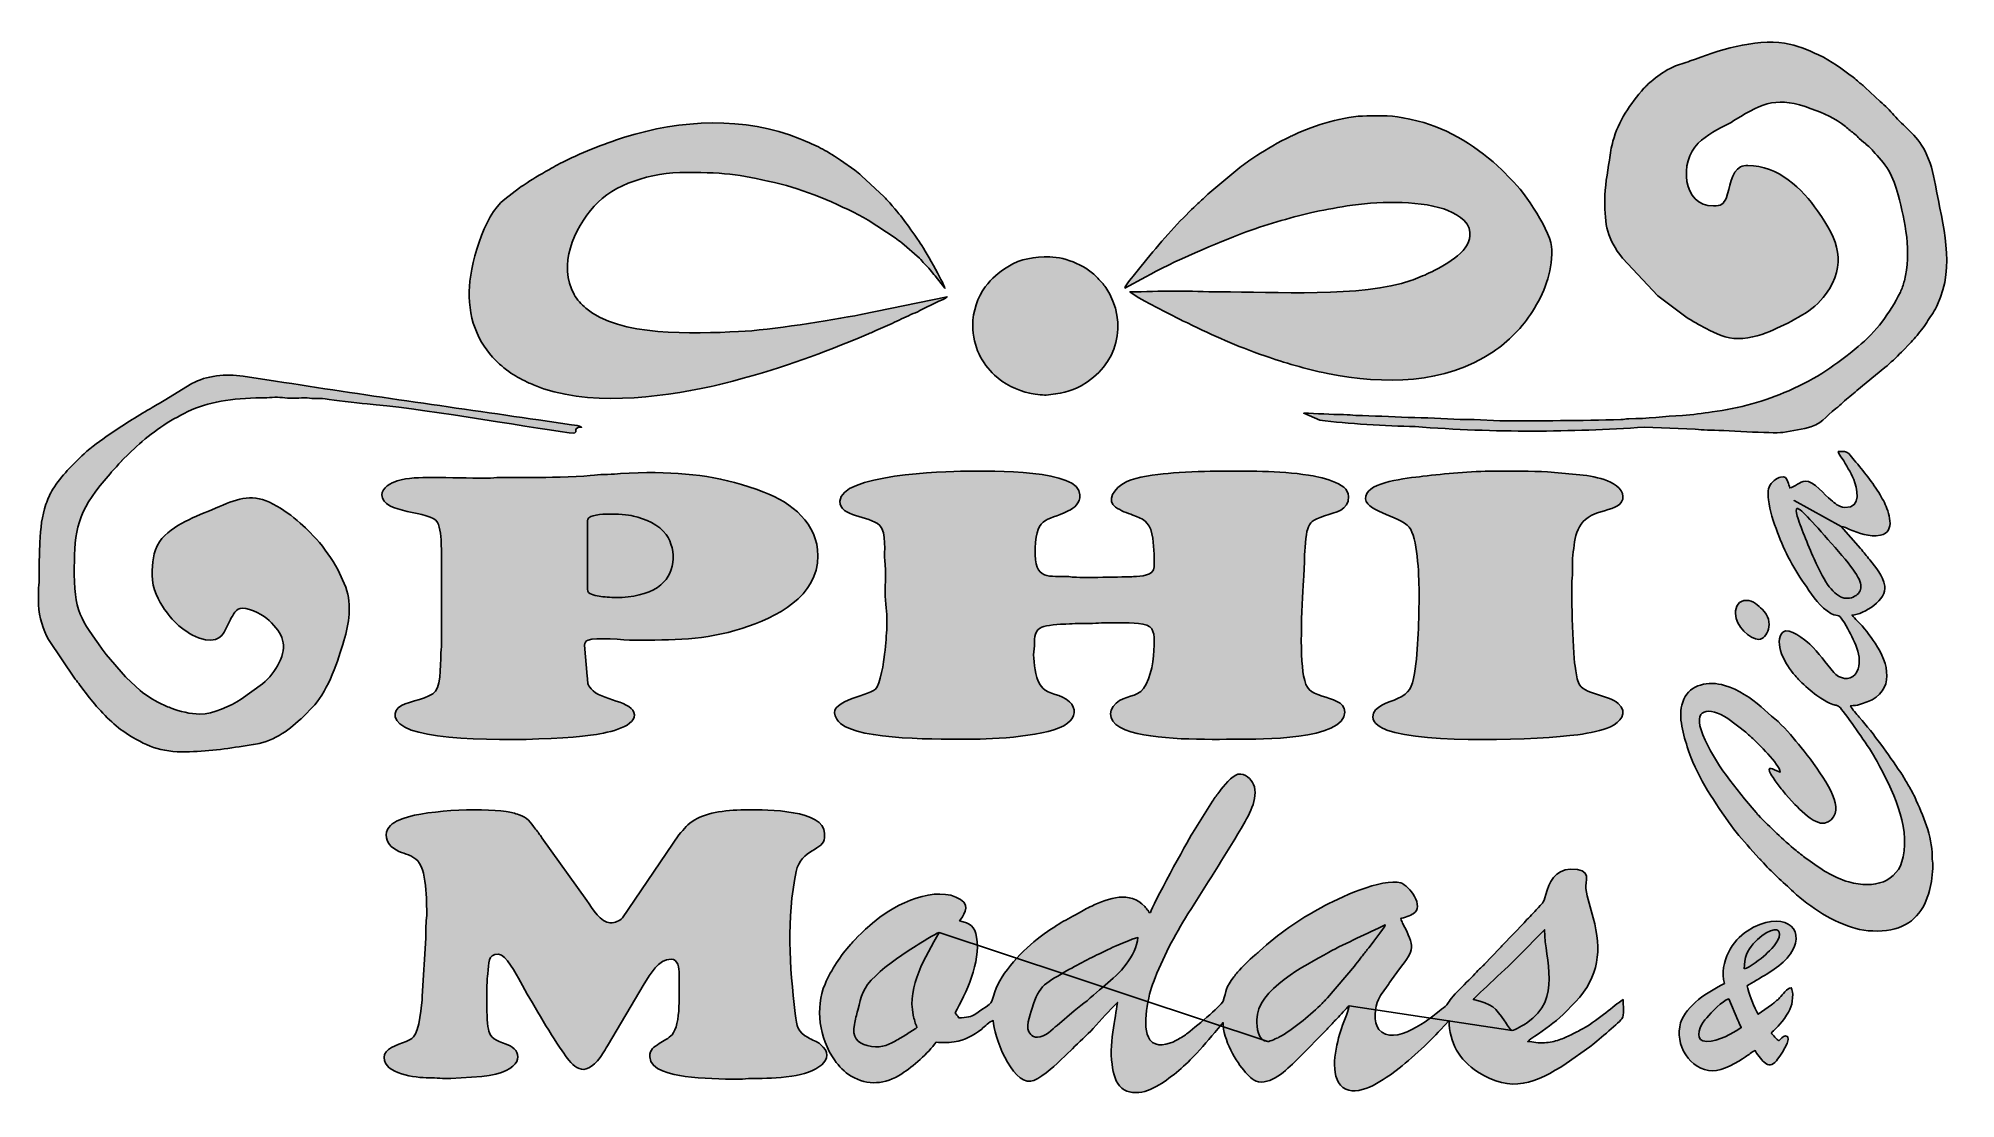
# Model space of a CAD drawing. Header units: centimetres. Extents: x -17 to 23.2, y -56.6 to -34.4.
import ezdxf

# ---------------------------------------------------------------- set-up
doc = ezdxf.new("R2010")
doc.units = ezdxf.units.CM
doc.header["$MEASUREMENT"] = 0
doc.layers.add('Camada 1', color=7, linetype='Continuous')

msp = doc.modelspace()

# ---------------------------------------------------------------- hatches: boundary and pattern name
at = {"layer": 'Camada 1', "true_color": 0xfefefe}
h = msp.add_hatch(color=7, dxfattribs=at)
edge = h.paths.add_edge_path()
edge.add_spline(control_points=[(15.87576, -37.76296), (15.87576, -38.28715), (15.92178, -38.55744), (16.24736, -38.97434), (16.24736, -38.97434), (16.98806, -39.76182), (16.98806, -39.76182), (16.98806, -39.76182), (17.5728, -40.20037), (17.5728, -40.20037), (17.71015, -40.29687), (17.85545, -40.36949), (18.00386, -40.44867), (18.19928, -40.55291), (18.4171, -40.65807), (18.6759, -40.65807), (18.92582, -40.65807), (19.23775, -40.56008), (19.40935, -40.47779), (19.80696, -40.28705), (20.2473, -40.09489), (20.504, -39.73424), (20.96425, -39.08756), (20.77454, -38.60755), (20.3376, -37.98224), (20.01405, -37.51919), (19.50913, -37.03189), (18.87592, -37.03189), (18.81677, -37.03189), (18.76062, -37.04303), (18.72218, -37.06125), (18.52077, -37.15673), (18.49849, -37.51615), (18.42579, -37.70072), (18.36876, -37.84544), (18.31432, -37.87995), (18.15281, -37.87995), (17.50003, -37.87995), (17.43217, -36.95374), (17.83324, -36.56735), (18.01203, -36.39514), (18.25595, -36.26534), (18.48623, -36.14979), (18.53865, -36.12349), (18.56958, -36.09877), (18.61732, -36.06966), (19.20768, -35.70969), (19.50531, -35.58143), (20.20358, -35.84325), (20.4616, -35.93998), (20.70999, -36.0404), (20.91822, -36.21685), (20.98667, -36.27486), (21.04671, -36.32188), (21.11766, -36.37823), (21.15389, -36.40702), (21.1761, -36.43431), (21.2104, -36.46555), (21.2104, -36.46555), (21.30075, -36.54051), (21.30075, -36.54051), (21.30308, -36.54255), (21.30635, -36.54556), (21.30868, -36.5476), (21.3695, -36.60085), (21.44907, -36.66866), (21.5023, -36.72913), (21.6188, -36.86159), (21.72937, -36.97106), (21.81983, -37.1292), (21.9179, -37.30067), (21.97598, -37.45341), (22.02688, -37.6489), (22.17096, -38.20213), (22.3113, -38.85337), (22.15621, -39.44748), (22.13373, -39.53347), (22.1078, -39.61408), (22.07105, -39.68822), (21.96061, -39.91093), (21.83004, -40.11024), (21.68256, -40.31331), (21.56737, -40.47192), (21.34865, -40.69404), (21.18936, -40.82424), (20.71715, -41.21018), (20.33594, -41.48411), (19.73244, -41.74987), (19.23855, -41.96738), (18.69558, -42.1201), (18.1247, -42.19586), (17.93678, -42.2208), (17.70726, -42.25473), (17.50662, -42.26644), (17.12907, -42.28848), (16.76224, -42.33473), (16.38287, -42.33897), (16.29991, -42.33989), (16.29226, -42.35244), (16.21474, -42.35466), (15.37695, -42.37845), (14.51932, -42.38047), (13.6753, -42.38375), (13.6753, -42.38375), (13.1349, -42.35631), (13.1349, -42.35631), (13.04374, -42.34657), (12.93763, -42.36063), (12.84565, -42.35338), (12.49144, -42.32554), (12.12423, -42.32136), (11.75196, -42.31079), (11.38798, -42.30043), (11.02529, -42.27131), (10.6595, -42.26703), (10.56588, -42.26592), (10.51043, -42.25131), (10.3986, -42.25178), (10.14138, -42.25283), (9.82834, -42.22259), (9.56774, -42.22259), (9.56774, -42.22259), (9.90601, -42.3669), (9.90601, -42.3669), (10.48041, -42.44152), (11.28755, -42.49031), (11.89948, -42.50089), (13.60499, -42.63532), (15.15133, -42.61539), (16.70665, -42.51495), (16.70665, -42.51495), (17.76853, -42.55852), (17.76853, -42.55852), (17.87582, -42.55809), (17.91796, -42.57433), (18.02951, -42.57369), (18.32969, -42.57198), (19.39432, -42.65427), (19.60608, -42.62404), (19.60608, -42.62404), (20.06955, -42.53816), (20.06955, -42.53816), (20.45239, -42.4586), (20.48092, -42.29518), (20.72217, -42.12022), (20.81771, -42.05093), (20.9146, -41.94355), (21.0122, -41.86948), (21.07105, -41.82482), (21.10163, -41.79296), (21.16183, -41.74849), (21.16183, -41.74849), (21.74411, -41.26371), (21.74411, -41.26371), (21.87374, -41.16858), (21.98145, -41.04981), (22.09515, -40.93936), (22.09515, -40.93936), (22.29537, -40.73485), (22.29537, -40.73485), (22.34316, -40.68601), (22.37776, -40.64625), (22.42131, -40.59135), (22.50418, -40.48691), (22.57908, -40.39655), (22.65031, -40.28262), (22.72135, -40.16899), (22.79485, -40.06658), (22.85004, -39.94606), (23.23046, -39.11506), (22.9572, -38.30009), (22.80801, -37.44755), (22.76016, -37.17409), (22.69691, -36.94965), (22.5892, -36.73433), (22.40952, -36.37519), (22.12308, -36.21009), (21.93762, -35.97911), (21.85784, -35.87978), (21.75109, -35.78293), (21.65161, -35.69529), (21.65161, -35.69529), (21.33377, -35.39789), (21.33377, -35.39789), (21.31097, -35.376), (21.29634, -35.35982), (21.27152, -35.34008), (21.24039, -35.31537), (21.23421, -35.31622), (21.20279, -35.28843), (21.15298, -35.24438), (21.13654, -35.2275), (21.08088, -35.18495), (20.84804, -35.00695), (20.6282, -34.84476), (20.35804, -34.71679), (20.1287, -34.60814), (19.90804, -34.51575), (19.6454, -34.47291), (19.0133, -34.36981), (18.23794, -34.62738), (17.66497, -34.84292), (17.5472, -34.88724), (17.42745, -34.91406), (17.3166, -34.96511), (17.11244, -35.05914), (17.04602, -35.12252), (16.88464, -35.24182), (16.82914, -35.28285), (16.80401, -35.30798), (16.75639, -35.35386), (16.72964, -35.37963), (16.72362, -35.38664), (16.69811, -35.41547), (16.41045, -35.7406), (16.15714, -36.1049), (16.04803, -36.52302), (16.03104, -36.58816), (16.01273, -36.65396), (16.00311, -36.71426), (15.99123, -36.78885), (15.98759, -36.84615), (15.97498, -36.92148), (15.92879, -37.1973), (15.87576, -37.47783), (15.87576, -37.76296)], knot_values=[0, 0, 0, 0, 0.01333333, 0.01333333, 0.01333333, 0.02666667, 0.02666667, 0.02666667, 0.04, 0.04, 0.04, 0.05333333, 0.05333333, 0.05333333, 0.06666667, 0.06666667, 0.06666667, 0.08, 0.08, 0.08, 0.09333333, 0.09333333, 0.09333333, 0.10666667, 0.10666667, 0.10666667, 0.12, 0.12, 0.12, 0.13333333, 0.13333333, 0.13333333, 0.14666667, 0.14666667, 0.14666667, 0.16, 0.16, 0.16, 0.17333333, 0.17333333, 0.17333333, 0.18666667, 0.18666667, 0.18666667, 0.2, 0.2, 0.2, 0.21333333, 0.21333333, 0.21333333, 0.22666667, 0.22666667, 0.22666667, 0.24, 0.24, 0.24, 0.25333333, 0.25333333, 0.25333333, 0.26666667, 0.26666667, 0.26666667, 0.28, 0.28, 0.28, 0.29333333, 0.29333333, 0.29333333, 0.30666667, 0.30666667, 0.30666667, 0.32, 0.32, 0.32, 0.33333333, 0.33333333, 0.33333333, 0.34666667, 0.34666667, 0.34666667, 0.36, 0.36, 0.36, 0.37333333, 0.37333333, 0.37333333, 0.38666667, 0.38666667, 0.38666667, 0.4, 0.4, 0.4, 0.41333333, 0.41333333, 0.41333333, 0.42666667, 0.42666667, 0.42666667, 0.44, 0.44, 0.44, 0.45333333, 0.45333333, 0.45333333, 0.46666667, 0.46666667, 0.46666667, 0.48, 0.48, 0.48, 0.49333333, 0.49333333, 0.49333333, 0.50666667, 0.50666667, 0.50666667, 0.52, 0.52, 0.52, 0.53333333, 0.53333333, 0.53333333, 0.54666667, 0.54666667, 0.54666667, 0.56, 0.56, 0.56, 0.57333333, 0.57333333, 0.57333333, 0.58666667, 0.58666667, 0.58666667, 0.6, 0.6, 0.6, 0.61333333, 0.61333333, 0.61333333, 0.62666667, 0.62666667, 0.62666667, 0.64, 0.64, 0.64, 0.65333333, 0.65333333, 0.65333333, 0.66666667, 0.66666667, 0.66666667, 0.68, 0.68, 0.68, 0.69333333, 0.69333333, 0.69333333, 0.70666667, 0.70666667, 0.70666667, 0.72, 0.72, 0.72, 0.73333333, 0.73333333, 0.73333333, 0.74666667, 0.74666667, 0.74666667, 0.76, 0.76, 0.76, 0.77333333, 0.77333333, 0.77333333, 0.78666667, 0.78666667, 0.78666667, 0.8, 0.8, 0.8, 0.81333333, 0.81333333, 0.81333333, 0.82666667, 0.82666667, 0.82666667, 0.84, 0.84, 0.84, 0.85333333, 0.85333333, 0.85333333, 0.86666667, 0.86666667, 0.86666667, 0.88, 0.88, 0.88, 0.89333333, 0.89333333, 0.89333333, 0.90666667, 0.90666667, 0.90666667, 0.92, 0.92, 0.92, 0.93333333, 0.93333333, 0.93333333, 0.94666667, 0.94666667, 0.94666667, 0.96, 0.96, 0.96, 0.97333333, 0.97333333, 0.97333333, 0.98666667, 0.98666667, 0.98666667, 1, 1, 1, 1], degree=3, periodic=1)
h = msp.add_hatch(color=7, dxfattribs=at)
edge = h.paths.add_edge_path()
edge.add_spline(control_points=[(-7.92548, -39.66378), (-7.92548, -39.98436), (-7.88748, -40.26363), (-7.76092, -40.54552), (-7.63686, -40.82185), (-7.50232, -40.99094), (-7.28907, -41.19374), (-7.25652, -41.22468), (-7.23201, -41.23999), (-7.19843, -41.26843), (-7.05424, -41.39061), (-6.95764, -41.43589), (-6.80534, -41.52359), (-6.7274, -41.56844), (-6.66465, -41.59087), (-6.57683, -41.62807), (-5.47204, -42.09618), (-3.95939, -41.89963), (-2.8544, -41.66114), (-2.69275, -41.62626), (-2.54601, -41.59284), (-2.40027, -41.55174), (-1.18978, -41.21026), (-0.64637, -41.01836), (0.44438, -40.5559), (0.48205, -40.53993), (0.51563, -40.52922), (0.55205, -40.512), (0.67953, -40.45175), (0.81049, -40.40394), (0.94165, -40.34127), (1.07507, -40.27753), (1.19677, -40.21458), (1.33218, -40.15678), (1.39927, -40.12815), (1.46171, -40.10328), (1.5214, -40.07342), (1.5214, -40.07342), (1.90581, -39.88311), (1.90581, -39.88311), (1.96225, -39.85631), (2.05516, -39.8265), (2.09043, -39.78075), (2.09043, -39.78075), (0.28622, -40.15701), (0.28622, -40.15701), (-0.38425, -40.27454), (-1.5937, -40.48076), (-2.27916, -40.51172), (-3.24197, -40.55523), (-4.7711, -40.62121), (-5.48307, -40.01838), (-5.57758, -39.93834), (-5.66475, -39.84396), (-5.72541, -39.73696), (-6.07742, -39.11585), (-5.72746, -38.36176), (-5.30533, -37.88432), (-4.89654, -37.42198), (-4.13124, -37.17811), (-3.37139, -37.17811), (-2.50872, -37.17811), (-2.18003, -37.23102), (-1.38653, -37.42653), (-0.81265, -37.56794), (-0.07856, -37.88473), (0.43788, -38.17839), (0.43788, -38.17839), (1.00008, -38.55062), (1.00008, -38.55062), (1.04787, -38.58685), (1.09186, -38.61629), (1.13882, -38.65271), (1.13882, -38.65271), (1.50999, -38.97255), (1.50999, -38.97255), (1.55644, -39.01893), (1.57392, -39.04962), (1.62509, -39.09713), (1.70396, -39.17039), (1.76916, -39.26266), (1.84074, -39.34547), (1.84074, -39.34547), (2.04428, -39.60529), (2.04428, -39.60529), (2.01135, -39.47099), (1.61564, -38.78251), (1.50581, -38.62562), (1.23554, -38.23956), (1.16515, -38.12601), (0.82752, -37.7496), (0.82544, -37.74728), (0.8225, -37.74399), (0.82045, -37.74169), (0.82045, -37.74169), (0.7995, -37.71774), (0.7995, -37.71774), (0.78741, -37.70416), (0.78492, -37.70086), (0.77093, -37.68641), (0.77093, -37.68641), (0.29488, -37.2469), (0.29488, -37.2469), (0.2438, -37.20607), (0.2098, -37.1731), (0.1554, -37.13088), (0.1554, -37.13088), (-0.14334, -36.91768), (-0.14334, -36.91768), (-0.50509, -36.68456), (-0.61399, -36.62952), (-0.99773, -36.47216), (-2.14051, -36.00346), (-3.50904, -36.07152), (-4.6696, -36.44149), (-5.12643, -36.58713), (-5.60284, -36.7721), (-6.02655, -36.99424), (-6.08915, -37.02707), (-6.14111, -37.05807), (-6.20151, -37.09114), (-6.3493, -37.17198), (-6.57332, -37.29706), (-6.71237, -37.39521), (-6.76878, -37.435), (-6.81784, -37.46332), (-6.87508, -37.50376), (-6.87508, -37.50376), (-7.18049, -37.73989), (-7.18049, -37.73989), (-7.62577, -38.0672), (-7.92548, -39.16992), (-7.92548, -39.66378)], knot_values=[0, 0, 0, 0, 0.02272727, 0.02272727, 0.02272727, 0.04545455, 0.04545455, 0.04545455, 0.06818182, 0.06818182, 0.06818182, 0.09090909, 0.09090909, 0.09090909, 0.11363636, 0.11363636, 0.11363636, 0.13636364, 0.13636364, 0.13636364, 0.15909091, 0.15909091, 0.15909091, 0.18181818, 0.18181818, 0.18181818, 0.20454545, 0.20454545, 0.20454545, 0.22727273, 0.22727273, 0.22727273, 0.25, 0.25, 0.25, 0.27272727, 0.27272727, 0.27272727, 0.29545455, 0.29545455, 0.29545455, 0.31818182, 0.31818182, 0.31818182, 0.34090909, 0.34090909, 0.34090909, 0.36363636, 0.36363636, 0.36363636, 0.38636364, 0.38636364, 0.38636364, 0.40909091, 0.40909091, 0.40909091, 0.43181818, 0.43181818, 0.43181818, 0.45454545, 0.45454545, 0.45454545, 0.47727273, 0.47727273, 0.47727273, 0.5, 0.5, 0.5, 0.52272727, 0.52272727, 0.52272727, 0.54545455, 0.54545455, 0.54545455, 0.56818182, 0.56818182, 0.56818182, 0.59090909, 0.59090909, 0.59090909, 0.61363636, 0.61363636, 0.61363636, 0.63636364, 0.63636364, 0.63636364, 0.65909091, 0.65909091, 0.65909091, 0.68181818, 0.68181818, 0.68181818, 0.70454545, 0.70454545, 0.70454545, 0.72727273, 0.72727273, 0.72727273, 0.75, 0.75, 0.75, 0.77272727, 0.77272727, 0.77272727, 0.79545455, 0.79545455, 0.79545455, 0.81818182, 0.81818182, 0.81818182, 0.84090909, 0.84090909, 0.84090909, 0.86363636, 0.86363636, 0.86363636, 0.88636364, 0.88636364, 0.88636364, 0.90909091, 0.90909091, 0.90909091, 0.93181818, 0.93181818, 0.93181818, 0.95454545, 0.95454545, 0.95454545, 0.97727273, 0.97727273, 0.97727273, 1, 1, 1, 1], degree=3, periodic=1)
h = msp.add_hatch(color=7, dxfattribs=at)
edge = h.paths.add_edge_path()
edge.add_spline(control_points=[(5.81369, -39.60529), (5.81369, -39.60529), (6.25338, -39.36517), (6.25338, -39.36517), (6.79539, -39.05765), (7.80083, -38.6328), (8.30151, -38.44581), (8.72286, -38.28845), (9.28188, -38.12402), (9.70603, -38.026), (9.95825, -37.9677), (10.20515, -37.92354), (10.4754, -37.87986), (11.07979, -37.78215), (11.92265, -37.75542), (12.50078, -37.94374), (12.71993, -38.01512), (13.04484, -38.18327), (13.04484, -38.43557), (13.04484, -38.43557), (13.04484, -38.50865), (13.04484, -38.50865), (13.04484, -38.84715), (12.4778, -39.15094), (12.19864, -39.28363), (12.07613, -39.34186), (11.94322, -39.39595), (11.81182, -39.44239), (10.79862, -39.80044), (8.92904, -39.67841), (7.8138, -39.67841), (7.48575, -39.67841), (7.20716, -39.66378), (6.87529, -39.66378), (6.53962, -39.66378), (6.24409, -39.67841), (5.92138, -39.67841), (5.95171, -39.71773), (6.3545, -39.93922), (6.44449, -39.98547), (6.44449, -39.98547), (6.99324, -40.26815), (6.99324, -40.26815), (7.04341, -40.29197), (7.07659, -40.30706), (7.12682, -40.33129), (7.70179, -40.60864), (8.12972, -40.80679), (8.75412, -41.0219), (8.96366, -41.09409), (9.16413, -41.16187), (9.38846, -41.22322), (9.61308, -41.28464), (9.82758, -41.34212), (10.06119, -41.38809), (11.25729, -41.62342), (12.52461, -41.61522), (13.53715, -40.93583), (13.84484, -40.72937), (14.16246, -40.40705), (14.35928, -40.09416), (14.60336, -39.70609), (14.76803, -39.28984), (14.76803, -38.80113), (14.76803, -38.44462), (14.208, -37.59882), (13.91036, -37.32059), (13.91036, -37.32059), (13.71794, -37.12328), (13.71794, -37.12328), (13.24761, -36.67632), (12.60907, -36.25586), (11.96165, -36.10199), (11.43984, -35.97801), (11.40448, -35.99376), (10.89089, -35.99376), (10.40653, -35.99376), (9.79401, -36.19113), (9.3679, -36.3887), (9.3387, -36.40224), (9.30454, -36.41455), (9.27312, -36.43023), (9.05855, -36.53729), (8.78112, -36.69219), (8.58078, -36.82502), (8.55252, -36.84375), (8.53286, -36.85928), (8.50004, -36.87988), (8.43729, -36.91931), (8.3963, -36.94756), (8.34046, -36.99141), (8.28451, -37.03536), (8.2418, -37.06209), (8.1866, -37.10838), (8.1866, -37.10838), (7.59456, -37.59847), (7.59456, -37.59847), (7.54466, -37.64589), (7.50576, -37.68259), (7.45622, -37.7302), (7.35686, -37.82572), (7.34881, -37.81747), (7.21641, -37.95556), (7.21641, -37.95556), (7.04308, -38.12715), (7.04308, -38.12715), (6.70493, -38.47644), (6.34356, -38.90425), (6.04448, -39.28363), (5.99401, -39.34763), (5.83098, -39.5348), (5.81369, -39.60529)], knot_values=[0, 0, 0, 0, 0.02702703, 0.02702703, 0.02702703, 0.05405405, 0.05405405, 0.05405405, 0.08108108, 0.08108108, 0.08108108, 0.10810811, 0.10810811, 0.10810811, 0.13513514, 0.13513514, 0.13513514, 0.16216216, 0.16216216, 0.16216216, 0.18918919, 0.18918919, 0.18918919, 0.21621622, 0.21621622, 0.21621622, 0.24324324, 0.24324324, 0.24324324, 0.27027027, 0.27027027, 0.27027027, 0.2972973, 0.2972973, 0.2972973, 0.32432432, 0.32432432, 0.32432432, 0.35135135, 0.35135135, 0.35135135, 0.37837838, 0.37837838, 0.37837838, 0.40540541, 0.40540541, 0.40540541, 0.43243243, 0.43243243, 0.43243243, 0.45945946, 0.45945946, 0.45945946, 0.48648649, 0.48648649, 0.48648649, 0.51351351, 0.51351351, 0.51351351, 0.54054054, 0.54054054, 0.54054054, 0.56756757, 0.56756757, 0.56756757, 0.59459459, 0.59459459, 0.59459459, 0.62162162, 0.62162162, 0.62162162, 0.64864865, 0.64864865, 0.64864865, 0.67567568, 0.67567568, 0.67567568, 0.7027027, 0.7027027, 0.7027027, 0.72972973, 0.72972973, 0.72972973, 0.75675676, 0.75675676, 0.75675676, 0.78378378, 0.78378378, 0.78378378, 0.81081081, 0.81081081, 0.81081081, 0.83783784, 0.83783784, 0.83783784, 0.86486486, 0.86486486, 0.86486486, 0.89189189, 0.89189189, 0.89189189, 0.91891892, 0.91891892, 0.91891892, 0.94594595, 0.94594595, 0.94594595, 0.97297297, 0.97297297, 0.97297297, 1, 1, 1, 1], degree=3, periodic=1)
h = msp.add_hatch(color=7, dxfattribs=at)
edge = h.paths.add_edge_path()
edge.add_spline(control_points=[(2.62892, -40.38025), (2.62892, -40.84175), (2.82742, -41.17526), (3.08641, -41.42225), (3.26664, -41.59415), (3.56736, -41.75564), (3.82469, -41.80263), (3.88117, -41.81294), (4.09836, -41.84593), (4.1647, -41.84076), (4.44066, -41.81924), (4.6883, -41.76687), (4.9014, -41.648), (5.6556, -41.22726), (5.91318, -40.34157), (5.41691, -39.58761), (5.36998, -39.5163), (5.30892, -39.45948), (5.25152, -39.39386), (5.04592, -39.1588), (4.58926, -38.94732), (4.24438, -38.94732), (3.91257, -38.94732), (3.64377, -38.97754), (3.36738, -39.152), (3.16527, -39.27957), (3.03124, -39.3855), (2.89035, -39.57595), (2.73235, -39.78949), (2.62892, -40.09233), (2.62892, -40.38025)], knot_values=[0, 0, 0, 0, 0.1, 0.1, 0.1, 0.2, 0.2, 0.2, 0.3, 0.3, 0.3, 0.4, 0.4, 0.4, 0.5, 0.5, 0.5, 0.6, 0.6, 0.6, 0.7, 0.7, 0.7, 0.8, 0.8, 0.8, 0.9, 0.9, 0.9, 1, 1, 1, 1], degree=3, periodic=1)
h = msp.add_hatch(color=7, dxfattribs=at)
edge = h.paths.add_edge_path()
edge.add_spline(control_points=[(-13.95657, -49.31407), (-13.51038, -49.31407), (-13.08649, -49.26248), (-12.66643, -49.19498), (-12.55515, -49.17708), (-12.43154, -49.16481), (-12.32535, -49.13895), (-12.1242, -49.08999), (-11.95314, -49.00263), (-11.78487, -48.89231), (-11.74262, -48.86459), (-11.7145, -48.83972), (-11.67287, -48.80865), (-11.67287, -48.80865), (-11.45959, -48.63116), (-11.45959, -48.63116), (-11.45005, -48.62307), (-11.44064, -48.61589), (-11.43471, -48.61097), (-11.43471, -48.61097), (-11.16096, -48.33011), (-11.16096, -48.33011), (-10.88629, -48.02206), (-10.66551, -47.38389), (-10.55322, -46.99225), (-10.44188, -46.60389), (-10.38264, -46.26304), (-10.51375, -45.8667), (-10.51375, -45.8667), (-10.6793, -45.49765), (-10.6793, -45.49765), (-10.80087, -45.26694), (-10.9606, -45.05717), (-11.12763, -44.85635), (-11.12763, -44.85635), (-11.32607, -44.65016), (-11.32607, -44.65016), (-11.33119, -44.64478), (-11.35036, -44.62558), (-11.35578, -44.6199), (-11.35578, -44.6199), (-11.46824, -44.52208), (-11.46824, -44.52208), (-11.63495, -44.3689), (-11.83333, -44.23349), (-12.03405, -44.12402), (-12.44644, -43.89912), (-12.75696, -43.99724), (-13.16168, -44.17697), (-13.58063, -44.363), (-14.05584, -44.49991), (-14.36529, -44.84622), (-14.36529, -44.84622), (-14.41777, -44.91329), (-14.41777, -44.91329), (-14.55556, -45.13764), (-14.57199, -45.34842), (-14.57199, -45.6148), (-14.57199, -45.89442), (-14.42913, -46.16156), (-14.31048, -46.33134), (-14.21504, -46.46791), (-14.09444, -46.60967), (-13.95899, -46.71372), (-13.81076, -46.8276), (-13.65726, -46.92666), (-13.45557, -46.96641), (-13.1078, -47.03497), (-13.06163, -46.79525), (-12.93096, -46.54564), (-12.88364, -46.45527), (-12.80683, -46.30201), (-12.67957, -46.30201), (-12.49783, -46.30201), (-12.21683, -46.47008), (-12.12162, -46.56135), (-11.82688, -46.84378), (-11.72528, -47.08203), (-11.91312, -47.45445), (-11.9899, -47.60672), (-12.11764, -47.77536), (-12.25588, -47.88906), (-12.25588, -47.88906), (-12.70405, -48.20881), (-12.70405, -48.20881), (-12.93641, -48.35489), (-13.2866, -48.5245), (-13.57193, -48.5245), (-13.76199, -48.5245), (-14.01437, -48.45931), (-14.1545, -48.40558), (-14.24277, -48.3717), (-14.30974, -48.34179), (-14.39765, -48.30034), (-14.55476, -48.22627), (-14.69225, -48.14004), (-14.82189, -48.0309), (-14.82189, -48.0309), (-15.11892, -47.75759), (-15.11892, -47.75759), (-15.11949, -47.75693), (-15.13221, -47.74218), (-15.13279, -47.74153), (-15.13279, -47.74153), (-15.53444, -47.27518), (-15.53444, -47.27518), (-15.99211, -46.63901), (-16.20283, -46.45014), (-16.20283, -45.60018), (-16.20283, -44.79935), (-16.18153, -44.3722), (-15.65786, -43.73478), (-15.65786, -43.73478), (-15.45372, -43.49014), (-15.45372, -43.49014), (-15.42975, -43.46311), (-15.43182, -43.45974), (-15.40649, -43.43266), (-15.38401, -43.40862), (-15.36813, -43.39857), (-15.3458, -43.37336), (-15.30697, -43.32953), (-15.28191, -43.29766), (-15.24158, -43.25307), (-15.22786, -43.23795), (-15.22863, -43.2394), (-15.21961, -43.23011), (-15.21747, -43.2279), (-15.21427, -43.2248), (-15.21211, -43.22259), (-15.20996, -43.22038), (-15.2068, -43.21729), (-15.20466, -43.21506), (-15.20466, -43.21506), (-14.89894, -42.92075), (-14.89894, -42.92075), (-14.58478, -42.62221), (-14.22102, -42.3785), (-13.82324, -42.18845), (-13.4028, -41.98757), (-12.90454, -41.90074), (-12.27955, -41.90088), (-12.1241, -41.90095), (-11.97823, -41.87509), (-11.84227, -41.89473), (-11.70509, -41.91454), (-11.53046, -41.9015), (-11.3871, -41.90079), (-11.28934, -41.90033), (-11.24827, -41.91167), (-11.17188, -41.91559), (-11.09656, -41.91944), (-11.01936, -41.90986), (-10.94522, -41.91951), (-10.74359, -41.9458), (-10.32111, -42.00893), (-10.06667, -42.02729), (-9.1162, -42.09589), (-6.77614, -42.49494), (-5.82941, -42.63384), (-5.55712, -42.67378), (-5.81569, -42.515), (-5.57151, -42.515), (-5.62301, -42.47247), (-5.70253, -42.47724), (-5.78033, -42.46489), (-5.78033, -42.46489), (-6.47276, -42.36262), (-6.47276, -42.36262), (-8.3081, -42.09335), (-10.15679, -41.83831), (-11.98497, -41.54782), (-11.98497, -41.54782), (-12.66423, -41.44769), (-12.66423, -41.44769), (-13.02576, -41.38992), (-13.44298, -41.43508), (-13.73662, -41.59818), (-13.73662, -41.59818), (-14.31668, -41.95345), (-14.31668, -41.95345), (-14.41862, -42.01712), (-14.50594, -42.06627), (-14.6115, -42.12656), (-14.90722, -42.29547), (-15.19061, -42.4782), (-15.47084, -42.66967), (-15.65365, -42.7946), (-15.83887, -42.92315), (-15.99929, -43.07401), (-16.24632, -43.3063), (-16.46892, -43.52625), (-16.652, -43.81347), (-16.713, -43.90922), (-16.75698, -44.01102), (-16.7973, -44.12868), (-16.88251, -44.37731), (-16.90919, -44.61924), (-16.9259, -44.92763), (-16.9259, -44.92763), (-16.94135, -45.36622), (-16.94135, -45.36622), (-16.94135, -45.49288), (-16.92868, -45.6988), (-16.94555, -45.81551), (-16.9502, -45.84775), (-16.95391, -45.8806), (-16.95672, -45.91391), (-16.95672, -45.91391), (-16.95672, -46.23256), (-16.95672, -46.23256), (-16.93552, -46.49578), (-16.86283, -46.75933), (-16.74084, -46.95951), (-16.74084, -46.95951), (-16.18326, -47.78942), (-16.18326, -47.78942), (-16.14808, -47.8357), (-16.12213, -47.8697), (-16.08624, -47.91656), (-16.08624, -47.91656), (-15.88632, -48.17983), (-15.88632, -48.17983), (-15.70812, -48.40651), (-15.4245, -48.71517), (-15.18758, -48.87557), (-14.79923, -49.13847), (-14.46214, -49.31407), (-13.95657, -49.31407)], knot_values=[0, 0, 0, 0, 0.01315789, 0.01315789, 0.01315789, 0.02631579, 0.02631579, 0.02631579, 0.03947368, 0.03947368, 0.03947368, 0.05263158, 0.05263158, 0.05263158, 0.06578947, 0.06578947, 0.06578947, 0.07894737, 0.07894737, 0.07894737, 0.09210526, 0.09210526, 0.09210526, 0.10526316, 0.10526316, 0.10526316, 0.11842105, 0.11842105, 0.11842105, 0.13157895, 0.13157895, 0.13157895, 0.14473684, 0.14473684, 0.14473684, 0.15789474, 0.15789474, 0.15789474, 0.17105263, 0.17105263, 0.17105263, 0.18421053, 0.18421053, 0.18421053, 0.19736842, 0.19736842, 0.19736842, 0.21052632, 0.21052632, 0.21052632, 0.22368421, 0.22368421, 0.22368421, 0.23684211, 0.23684211, 0.23684211, 0.25, 0.25, 0.25, 0.26315789, 0.26315789, 0.26315789, 0.27631579, 0.27631579, 0.27631579, 0.28947368, 0.28947368, 0.28947368, 0.30263158, 0.30263158, 0.30263158, 0.31578947, 0.31578947, 0.31578947, 0.32894737, 0.32894737, 0.32894737, 0.34210526, 0.34210526, 0.34210526, 0.35526316, 0.35526316, 0.35526316, 0.36842105, 0.36842105, 0.36842105, 0.38157895, 0.38157895, 0.38157895, 0.39473684, 0.39473684, 0.39473684, 0.40789474, 0.40789474, 0.40789474, 0.42105263, 0.42105263, 0.42105263, 0.43421053, 0.43421053, 0.43421053, 0.44736842, 0.44736842, 0.44736842, 0.46052632, 0.46052632, 0.46052632, 0.47368421, 0.47368421, 0.47368421, 0.48684211, 0.48684211, 0.48684211, 0.5, 0.5, 0.5, 0.51315789, 0.51315789, 0.51315789, 0.52631579, 0.52631579, 0.52631579, 0.53947368, 0.53947368, 0.53947368, 0.55263158, 0.55263158, 0.55263158, 0.56578947, 0.56578947, 0.56578947, 0.57894737, 0.57894737, 0.57894737, 0.59210526, 0.59210526, 0.59210526, 0.60526316, 0.60526316, 0.60526316, 0.61842105, 0.61842105, 0.61842105, 0.63157895, 0.63157895, 0.63157895, 0.64473684, 0.64473684, 0.64473684, 0.65789474, 0.65789474, 0.65789474, 0.67105263, 0.67105263, 0.67105263, 0.68421053, 0.68421053, 0.68421053, 0.69736842, 0.69736842, 0.69736842, 0.71052632, 0.71052632, 0.71052632, 0.72368421, 0.72368421, 0.72368421, 0.73684211, 0.73684211, 0.73684211, 0.75, 0.75, 0.75, 0.76315789, 0.76315789, 0.76315789, 0.77631579, 0.77631579, 0.77631579, 0.78947368, 0.78947368, 0.78947368, 0.80263158, 0.80263158, 0.80263158, 0.81578947, 0.81578947, 0.81578947, 0.82894737, 0.82894737, 0.82894737, 0.84210526, 0.84210526, 0.84210526, 0.85526316, 0.85526316, 0.85526316, 0.86842105, 0.86842105, 0.86842105, 0.88157895, 0.88157895, 0.88157895, 0.89473684, 0.89473684, 0.89473684, 0.90789474, 0.90789474, 0.90789474, 0.92105263, 0.92105263, 0.92105263, 0.93421053, 0.93421053, 0.93421053, 0.94736842, 0.94736842, 0.94736842, 0.96052632, 0.96052632, 0.96052632, 0.97368421, 0.97368421, 0.97368421, 0.98684211, 0.98684211, 0.98684211, 1, 1, 1, 1], degree=3, periodic=1)
h = msp.add_hatch(color=7, dxfattribs=at)
edge = h.paths.add_edge_path()
edge.add_spline(control_points=[(-0.15585, -44.06489), (-0.15585, -44.40613), (0.44646, -44.35042), (0.67913, -44.5727), (0.82672, -44.71371), (0.76581, -45.15768), (0.78687, -45.30374), (0.81914, -45.52749), (0.77713, -45.94237), (0.8003, -46.13904), (0.85288, -46.58541), (0.82612, -46.80632), (0.78129, -47.26573), (0.76733, -47.40879), (0.68923, -47.9141), (0.58707, -48.00232), (0.41107, -48.15425), (-0.49072, -48.25261), (-0.22025, -48.62957), (-0.20115, -48.65618), (-0.16926, -48.69688), (-0.14465, -48.71858), (0.25823, -49.07397), (1.99276, -49.05088), (2.58276, -49.05088), (3.03925, -49.05088), (4.24805, -48.99577), (4.61634, -48.71714), (4.78056, -48.59285), (4.80385, -48.40299), (4.65663, -48.26431), (4.47764, -48.09568), (4.21678, -48.11735), (4.09443, -47.9798), (3.93283, -47.79812), (3.93356, -47.5614), (3.90812, -47.3526), (3.89534, -47.24775), (3.92202, -47.18923), (3.92178, -47.09207), (3.92129, -46.89561), (3.93381, -46.76686), (4.07928, -46.70072), (4.14944, -46.66879), (4.47349, -46.63755), (4.58254, -46.63801), (4.69472, -46.63846), (4.73691, -46.62294), (4.84405, -46.62335), (4.94174, -46.62373), (5.03942, -46.62364), (5.13711, -46.62402), (5.24437, -46.62446), (5.28653, -46.60826), (5.39809, -46.60888), (5.64512, -46.61023), (5.96407, -46.6023), (6.19666, -46.6399), (6.44558, -46.68015), (6.42912, -46.85552), (6.42912, -47.07696), (6.42912, -47.3617), (6.37253, -47.75539), (6.2051, -47.98993), (6.07088, -48.17791), (5.81893, -48.1312), (5.63234, -48.29367), (5.42775, -48.47184), (5.49925, -48.73099), (5.82231, -48.8526), (6.43969, -49.08511), (7.52665, -49.05088), (8.22921, -49.05088), (8.58548, -49.05088), (10.42931, -49.07001), (10.42931, -48.48063), (10.42931, -48.26576), (10.1434, -48.21244), (9.95056, -48.14607), (9.69105, -48.05673), (9.62156, -48.01662), (9.56345, -47.7244), (9.47633, -47.2863), (9.52694, -46.08967), (9.56694, -45.62865), (9.57826, -45.49804), (9.58117, -45.36291), (9.58253, -45.23408), (9.58353, -45.13875), (9.61669, -44.72837), (9.64248, -44.66231), (9.71133, -44.48615), (9.73078, -44.46927), (10.00072, -44.37403), (10.2358, -44.29112), (10.50625, -44.2628), (10.50625, -43.96255), (10.50625, -43.66639), (9.87637, -43.55277), (9.66458, -43.5196), (9.03492, -43.42097), (8.37869, -43.43617), (7.72149, -43.43617), (7.43612, -43.43617), (7.00591, -43.45489), (6.72384, -43.48235), (6.45548, -43.50848), (6.07081, -43.55263), (5.8594, -43.65506), (5.56323, -43.79855), (5.43503, -44.05838), (5.62209, -44.18852), (5.67637, -44.22629), (5.73903, -44.25889), (5.79847, -44.28407), (5.85742, -44.30904), (5.92758, -44.3334), (5.98514, -44.35524), (6.18491, -44.43105), (6.32984, -44.48425), (6.3847, -44.75044), (6.43395, -44.98949), (6.42912, -45.19273), (6.42912, -45.43934), (6.42912, -45.62147), (6.15196, -45.64021), (5.99883, -45.64452), (5.84062, -45.64898), (4.86544, -45.6745), (4.71243, -45.65249), (4.33381, -45.59802), (3.93668, -45.77819), (3.93668, -45.19076), (3.93668, -44.3604), (4.15509, -44.50006), (4.62817, -44.26881), (4.7642, -44.2023), (4.87518, -44.10626), (4.87518, -43.93331), (4.87518, -43.39287), (3.04354, -43.43617), (2.47506, -43.43617), (2.01782, -43.43617), (-0.15585, -43.51207), (-0.15585, -44.06489)], knot_values=[0, 0, 0, 0, 0.02083333, 0.02083333, 0.02083333, 0.04166667, 0.04166667, 0.04166667, 0.0625, 0.0625, 0.0625, 0.08333333, 0.08333333, 0.08333333, 0.10416667, 0.10416667, 0.10416667, 0.125, 0.125, 0.125, 0.14583333, 0.14583333, 0.14583333, 0.16666667, 0.16666667, 0.16666667, 0.1875, 0.1875, 0.1875, 0.20833333, 0.20833333, 0.20833333, 0.22916667, 0.22916667, 0.22916667, 0.25, 0.25, 0.25, 0.27083333, 0.27083333, 0.27083333, 0.29166667, 0.29166667, 0.29166667, 0.3125, 0.3125, 0.3125, 0.33333333, 0.33333333, 0.33333333, 0.35416667, 0.35416667, 0.35416667, 0.375, 0.375, 0.375, 0.39583333, 0.39583333, 0.39583333, 0.41666667, 0.41666667, 0.41666667, 0.4375, 0.4375, 0.4375, 0.45833333, 0.45833333, 0.45833333, 0.47916667, 0.47916667, 0.47916667, 0.5, 0.5, 0.5, 0.52083333, 0.52083333, 0.52083333, 0.54166667, 0.54166667, 0.54166667, 0.5625, 0.5625, 0.5625, 0.58333333, 0.58333333, 0.58333333, 0.60416667, 0.60416667, 0.60416667, 0.625, 0.625, 0.625, 0.64583333, 0.64583333, 0.64583333, 0.66666667, 0.66666667, 0.66666667, 0.6875, 0.6875, 0.6875, 0.70833333, 0.70833333, 0.70833333, 0.72916667, 0.72916667, 0.72916667, 0.75, 0.75, 0.75, 0.77083333, 0.77083333, 0.77083333, 0.79166667, 0.79166667, 0.79166667, 0.8125, 0.8125, 0.8125, 0.83333333, 0.83333333, 0.83333333, 0.85416667, 0.85416667, 0.85416667, 0.875, 0.875, 0.875, 0.89583333, 0.89583333, 0.89583333, 0.91666667, 0.91666667, 0.91666667, 0.9375, 0.9375, 0.9375, 0.95833333, 0.95833333, 0.95833333, 0.97916667, 0.97916667, 0.97916667, 1, 1, 1, 1], degree=3, periodic=1)
h = msp.add_hatch(color=7, dxfattribs=at)
edge = h.paths.add_edge_path()
edge.add_spline(control_points=[(20.82988, -44.59128), (20.89162, -44.59616), (20.94485, -44.6323), (21.00774, -44.65619), (21.2006, -44.72945), (21.41711, -44.82411), (21.6549, -44.77588), (21.98939, -44.70803), (21.82243, -44.27674), (21.73742, -44.09433), (21.70937, -44.03412), (21.67691, -43.98884), (21.64528, -43.9333), (21.49717, -43.67301), (21.29697, -43.43433), (21.10481, -43.20414), (21.10481, -43.20414), (20.98854, -43.06605), (20.98854, -43.06605), (20.93348, -43.00664), (20.876, -43.02677), (20.76833, -43.02677), (20.78269, -43.08537), (20.81756, -43.11614), (20.85022, -43.16826), (20.9405, -43.31233), (21.0268, -43.45099), (21.09383, -43.60932), (21.16022, -43.76612), (21.27973, -44.22362), (20.91066, -44.19339), (20.76152, -44.18118), (20.70629, -44.10923), (20.61217, -44.03784), (20.49967, -43.95244), (20.2475, -43.62665), (20.07802, -43.64146), (19.96893, -43.65101), (19.85481, -43.76454), (19.75288, -43.78708), (19.74231, -43.74392), (19.7336, -43.70477), (19.71623, -43.66108), (19.6835, -43.57865), (19.65425, -43.53586), (19.56044, -43.55818), (19.48318, -43.57657), (19.40967, -43.64101), (19.36549, -43.69675), (19.28252, -43.80134), (19.29511, -43.87963), (19.30784, -44.03458), (19.32696, -44.26775), (19.41807, -44.49733), (19.49693, -44.71754), (19.64206, -45.12267), (19.85127, -45.49985), (20.10068, -45.85451), (20.24308, -46.05698), (20.39096, -46.29007), (20.61713, -46.41646), (20.80629, -46.52216), (20.74638, -46.33423), (20.96853, -46.74048), (21.11189, -47.00262), (21.33849, -47.40298), (21.12292, -47.69176), (21.0124, -47.8398), (20.78507, -47.78252), (20.6737, -47.64939), (20.508, -47.45131), (20.35972, -47.23889), (20.17223, -47.05861), (20.08204, -46.97193), (19.73614, -46.68638), (19.60972, -46.8091), (19.39938, -47.01324), (19.66277, -47.50243), (19.86453, -47.71655), (19.90196, -47.75626), (19.9244, -47.78892), (19.96421, -47.82653), (20.0784, -47.9345), (20.19036, -48.03999), (20.31991, -48.13183), (20.80287, -48.47421), (20.67977, -48.21833), (20.8737, -48.46823), (21.00408, -48.63628), (21.11854, -48.8054), (21.24224, -48.98066), (21.36518, -49.15485), (21.4831, -49.3335), (21.58393, -49.51859), (21.89687, -50.09305), (22.27156, -50.84433), (22.13124, -51.51586), (22.01874, -52.05418), (21.51704, -52.18554), (20.9934, -52.03915), (20.65743, -51.94518), (20.39523, -51.76172), (20.13078, -51.57222), (20.0855, -51.53977), (20.05369, -51.51466), (20.01091, -51.48144), (19.96311, -51.44436), (19.93264, -51.41699), (19.88675, -51.38011), (19.60513, -51.15373), (19.34685, -50.89813), (19.09521, -50.64096), (19.06832, -50.6135), (19.06914, -50.60978), (19.04731, -50.58411), (18.61791, -50.07878), (18.18656, -49.56947), (17.93057, -48.95503), (17.69782, -48.39637), (18.06197, -48.36371), (18.4575, -48.61512), (18.4575, -48.61512), (18.83393, -48.90072), (18.83393, -48.90072), (18.87657, -48.93974), (18.9071, -48.97086), (18.949, -49.01068), (19.08649, -49.14133), (19.53788, -49.56684), (19.55287, -49.73811), (19.47987, -49.73231), (19.27883, -49.57035), (19.33078, -49.72648), (19.35131, -49.78821), (19.44988, -49.924), (19.48894, -49.97436), (19.54929, -50.05209), (19.60295, -50.12178), (19.66706, -50.19982), (19.66706, -50.19982), (19.85642, -50.41465), (19.85642, -50.41465), (19.98201, -50.53867), (20.14201, -50.69971), (20.30622, -50.77675), (20.56919, -50.90016), (20.74126, -50.65688), (20.72096, -50.45697), (20.68278, -50.08082), (20.14583, -49.40671), (19.88262, -49.08845), (19.73868, -48.91437), (19.55092, -48.70558), (19.37279, -48.56407), (19.37279, -48.56407), (19.15681, -48.37453), (19.15681, -48.37453), (18.9264, -48.17956), (18.69561, -48.01515), (18.38564, -47.92306), (18.0505, -47.82348), (17.6688, -47.90525), (17.53259, -48.21291), (17.39356, -48.52696), (17.50922, -48.9033), (17.60429, -49.20663), (17.79013, -49.79974), (18.12017, -50.27854), (18.46979, -50.78202), (18.60762, -50.98051), (18.76347, -51.14982), (18.9199, -51.33391), (18.9199, -51.33391), (19.11043, -51.54764), (19.11043, -51.54764), (19.13099, -51.56852), (19.14381, -51.57691), (19.16368, -51.59938), (19.37063, -51.83328), (19.60403, -52.03401), (19.83335, -52.24966), (20.16599, -52.56245), (20.68609, -52.89501), (21.13557, -53.01524), (21.34502, -53.07129), (21.63988, -53.08864), (21.87519, -53.04177), (22.32898, -52.95142), (22.57423, -52.63501), (22.68475, -52.21736), (22.72352, -52.07076), (22.75136, -51.84982), (22.75417, -51.6973), (22.75565, -51.61785), (22.7379, -51.59613), (22.73767, -51.50734), (22.73641, -51.06439), (22.54757, -50.6492), (22.37284, -50.26026), (22.3304, -50.16576), (22.2803, -50.08228), (22.23063, -50.00062), (22.1774, -49.91312), (22.13765, -49.83584), (22.07911, -49.74987), (21.80747, -49.35104), (21.52854, -48.95366), (21.21097, -48.58633), (21.15717, -48.52412), (21.04804, -48.42316), (21.02988, -48.34903), (21.17023, -48.34903), (21.26823, -48.30802), (21.37515, -48.26777), (21.96847, -48.04435), (21.82662, -47.44805), (21.544, -47.04162), (21.42938, -46.87681), (21.31243, -46.7072), (21.16441, -46.56895), (21.12422, -46.53139), (21.09039, -46.49045), (21.06065, -46.44824), (21.30639, -46.44303), (21.79897, -46.11667), (21.74519, -45.84227), (21.70115, -45.61732), (21.5646, -45.46396), (21.4299, -45.29312), (21.36489, -45.21064), (21.30531, -45.13742), (21.23471, -45.05457), (21.23471, -45.05457), (20.82988, -44.59128), (20.82988, -44.59128)], knot_values=[0, 0, 0, 0, 0.01282051, 0.01282051, 0.01282051, 0.02564103, 0.02564103, 0.02564103, 0.03846154, 0.03846154, 0.03846154, 0.05128205, 0.05128205, 0.05128205, 0.06410256, 0.06410256, 0.06410256, 0.07692308, 0.07692308, 0.07692308, 0.08974359, 0.08974359, 0.08974359, 0.1025641, 0.1025641, 0.1025641, 0.11538462, 0.11538462, 0.11538462, 0.12820513, 0.12820513, 0.12820513, 0.14102564, 0.14102564, 0.14102564, 0.15384615, 0.15384615, 0.15384615, 0.16666667, 0.16666667, 0.16666667, 0.17948718, 0.17948718, 0.17948718, 0.19230769, 0.19230769, 0.19230769, 0.20512821, 0.20512821, 0.20512821, 0.21794872, 0.21794872, 0.21794872, 0.23076923, 0.23076923, 0.23076923, 0.24358974, 0.24358974, 0.24358974, 0.25641026, 0.25641026, 0.25641026, 0.26923077, 0.26923077, 0.26923077, 0.28205128, 0.28205128, 0.28205128, 0.29487179, 0.29487179, 0.29487179, 0.30769231, 0.30769231, 0.30769231, 0.32051282, 0.32051282, 0.32051282, 0.33333333, 0.33333333, 0.33333333, 0.34615385, 0.34615385, 0.34615385, 0.35897436, 0.35897436, 0.35897436, 0.37179487, 0.37179487, 0.37179487, 0.38461538, 0.38461538, 0.38461538, 0.3974359, 0.3974359, 0.3974359, 0.41025641, 0.41025641, 0.41025641, 0.42307692, 0.42307692, 0.42307692, 0.43589744, 0.43589744, 0.43589744, 0.44871795, 0.44871795, 0.44871795, 0.46153846, 0.46153846, 0.46153846, 0.47435897, 0.47435897, 0.47435897, 0.48717949, 0.48717949, 0.48717949, 0.5, 0.5, 0.5, 0.51282051, 0.51282051, 0.51282051, 0.52564103, 0.52564103, 0.52564103, 0.53846154, 0.53846154, 0.53846154, 0.55128205, 0.55128205, 0.55128205, 0.56410256, 0.56410256, 0.56410256, 0.57692308, 0.57692308, 0.57692308, 0.58974359, 0.58974359, 0.58974359, 0.6025641, 0.6025641, 0.6025641, 0.61538462, 0.61538462, 0.61538462, 0.62820513, 0.62820513, 0.62820513, 0.64102564, 0.64102564, 0.64102564, 0.65384615, 0.65384615, 0.65384615, 0.66666667, 0.66666667, 0.66666667, 0.67948718, 0.67948718, 0.67948718, 0.69230769, 0.69230769, 0.69230769, 0.70512821, 0.70512821, 0.70512821, 0.71794872, 0.71794872, 0.71794872, 0.73076923, 0.73076923, 0.73076923, 0.74358974, 0.74358974, 0.74358974, 0.75641026, 0.75641026, 0.75641026, 0.76923077, 0.76923077, 0.76923077, 0.78205128, 0.78205128, 0.78205128, 0.79487179, 0.79487179, 0.79487179, 0.80769231, 0.80769231, 0.80769231, 0.82051282, 0.82051282, 0.82051282, 0.83333333, 0.83333333, 0.83333333, 0.84615385, 0.84615385, 0.84615385, 0.85897436, 0.85897436, 0.85897436, 0.87179487, 0.87179487, 0.87179487, 0.88461538, 0.88461538, 0.88461538, 0.8974359, 0.8974359, 0.8974359, 0.91025641, 0.91025641, 0.91025641, 0.92307692, 0.92307692, 0.92307692, 0.93589744, 0.93589744, 0.93589744, 0.94871795, 0.94871795, 0.94871795, 0.96153846, 0.96153846, 0.96153846, 0.97435897, 0.97435897, 0.97435897, 0.98717949, 0.98717949, 0.98717949, 1, 1, 1, 1], degree=3, periodic=1)
h = msp.add_hatch(color=7, dxfattribs=at)
edge = h.paths.add_edge_path()
edge.add_spline(control_points=[(-8.71014, -43.56776), (-8.95687, -43.56776), (-9.21489, -43.56869), (-9.43546, -43.63877), (-9.56197, -43.67898), (-9.75636, -43.78253), (-9.75636, -43.93331), (-9.75636, -44.33833), (-8.72242, -44.25753), (-8.59122, -44.50751), (-8.53776, -44.60938), (-8.51012, -44.84765), (-8.51012, -45.00069), (-8.51012, -45.25012), (-8.49667, -47.0295), (-8.51237, -47.16254), (-8.53774, -47.37728), (-8.5024, -47.88245), (-8.63022, -48.04483), (-8.75433, -48.20245), (-9.16697, -48.24611), (-9.34647, -48.34379), (-9.54238, -48.45038), (-9.56613, -48.70307), (-9.13897, -48.85894), (-8.40229, -49.12776), (-6.19079, -49.07808), (-5.38227, -48.96757), (-5.07826, -48.92598), (-4.46377, -48.81568), (-4.46377, -48.53913), (-4.46377, -48.25425), (-5.18258, -48.23516), (-5.3699, -47.99662), (-5.45863, -47.88364), (-5.43061, -47.88892), (-5.45502, -47.72661), (-5.45502, -47.72661), (-5.5061, -47.07911), (-5.5061, -47.07911), (-5.50221, -47.02713), (-5.48204, -46.99465), (-5.43417, -46.97355), (-5.28422, -46.90742), (-4.67078, -46.97463), (-4.47916, -46.97463), (-3.6665, -46.97463), (-2.98617, -46.97845), (-2.21167, -46.73158), (-1.4798, -46.49827), (-0.61741, -46.06312), (-0.61741, -45.20539), (-0.61741, -44.53234), (-1.16451, -44.09594), (-1.75354, -43.87255), (-2.60627, -43.54918), (-3.26507, -43.46542), (-4.2022, -43.46542), (-4.2022, -43.46542), (-4.75188, -43.48404), (-4.75188, -43.48404), (-4.91439, -43.50519), (-5.13543, -43.49865), (-5.29877, -43.51993), (-5.49225, -43.54509), (-6.20694, -43.56776), (-6.41772, -43.56776), (-6.41772, -43.56776), (-7.27991, -43.56719), (-7.27991, -43.56719), (-7.37546, -43.5683), (-7.4408, -43.58265), (-7.55621, -43.58241), (-7.95227, -43.58154), (-8.30661, -43.56776), (-8.71014, -43.56776)], knot_values=[0, 0, 0, 0, 0.04, 0.04, 0.04, 0.08, 0.08, 0.08, 0.12, 0.12, 0.12, 0.16, 0.16, 0.16, 0.2, 0.2, 0.2, 0.24, 0.24, 0.24, 0.28, 0.28, 0.28, 0.32, 0.32, 0.32, 0.36, 0.36, 0.36, 0.4, 0.4, 0.4, 0.44, 0.44, 0.44, 0.48, 0.48, 0.48, 0.52, 0.52, 0.52, 0.56, 0.56, 0.56, 0.6, 0.6, 0.6, 0.64, 0.64, 0.64, 0.68, 0.68, 0.68, 0.72, 0.72, 0.72, 0.76, 0.76, 0.76, 0.8, 0.8, 0.8, 0.84, 0.84, 0.84, 0.88, 0.88, 0.88, 0.92, 0.92, 0.92, 0.96, 0.96, 0.96, 1, 1, 1, 1], degree=3, periodic=1)
h = msp.add_hatch(color=7, dxfattribs=at)
edge = h.paths.add_edge_path()
edge.add_spline(control_points=[(11.98325, -45.96572), (11.98325, -46.55075), (11.96957, -47.15084), (11.88667, -47.6724), (11.83824, -47.97709), (11.78887, -48.07704), (11.53216, -48.19815), (11.35451, -48.28198), (11.01397, -48.35398), (11.01397, -48.58299), (11.01397, -48.71982), (11.20114, -48.82076), (11.30825, -48.85894), (12.12337, -49.14956), (14.4988, -49.06711), (15.31331, -48.95501), (15.56943, -48.91977), (15.80419, -48.8736), (15.9989, -48.78776), (16.19702, -48.70041), (16.37418, -48.4983), (16.15715, -48.30094), (15.94614, -48.10909), (15.4315, -48.12624), (15.32331, -47.86518), (15.28229, -47.76624), (15.27295, -47.64661), (15.25335, -47.52227), (15.20007, -47.18443), (15.16828, -45.85195), (15.19656, -45.61266), (15.20935, -45.50433), (15.18829, -45.37439), (15.20105, -45.26601), (15.24542, -44.88936), (15.24188, -44.49172), (15.66445, -44.33194), (15.80586, -44.27851), (16.0993, -44.21202), (16.18839, -44.12806), (16.3247, -43.99959), (16.24614, -43.80581), (16.05988, -43.69984), (15.89479, -43.60593), (15.69908, -43.56065), (15.50234, -43.52787), (15.50234, -43.52787), (14.67578, -43.45073), (14.67578, -43.45073), (14.34743, -43.43396), (13.90322, -43.43617), (13.56795, -43.43617), (13.04225, -43.43617), (12.54192, -43.48601), (12.06464, -43.54276), (11.71066, -43.58486), (10.93087, -43.66181), (10.86734, -43.95617), (10.79622, -44.28561), (11.56732, -44.35256), (11.77757, -44.6113), (11.94489, -44.81719), (11.98325, -45.57401), (11.98325, -45.96572)], knot_values=[0, 0, 0, 0, 0.04761905, 0.04761905, 0.04761905, 0.0952381, 0.0952381, 0.0952381, 0.14285714, 0.14285714, 0.14285714, 0.19047619, 0.19047619, 0.19047619, 0.23809524, 0.23809524, 0.23809524, 0.28571429, 0.28571429, 0.28571429, 0.33333333, 0.33333333, 0.33333333, 0.38095238, 0.38095238, 0.38095238, 0.42857143, 0.42857143, 0.42857143, 0.47619048, 0.47619048, 0.47619048, 0.52380952, 0.52380952, 0.52380952, 0.57142857, 0.57142857, 0.57142857, 0.61904762, 0.61904762, 0.61904762, 0.66666667, 0.66666667, 0.66666667, 0.71428571, 0.71428571, 0.71428571, 0.76190476, 0.76190476, 0.76190476, 0.80952381, 0.80952381, 0.80952381, 0.85714286, 0.85714286, 0.85714286, 0.9047619, 0.9047619, 0.9047619, 0.95238095, 0.95238095, 0.95238095, 1, 1, 1, 1], degree=3, periodic=1)
h = msp.add_hatch(color=7, dxfattribs=at)
edge = h.paths.add_edge_path()
edge.add_spline(control_points=[(19.84519, -44.05027), (19.84519, -44.05027), (20.82988, -44.59128), (20.82988, -44.59128), (20.82988, -44.59128), (19.84519, -44.05027), (19.84519, -44.05027)], knot_values=[0, 0, 0, 0, 0.5, 0.5, 0.5, 1, 1, 1, 1], degree=3, periodic=1)
h = msp.add_hatch(color=7, dxfattribs=at)
edge = h.paths.add_edge_path()
edge.add_spline(control_points=[(20.82988, -44.59128), (20.82988, -44.59128), (19.84519, -44.05027), (19.84519, -44.05027), (19.84519, -44.05027), (20.82988, -44.59128), (20.82988, -44.59128)], knot_values=[0, 0, 0, 0, 0.5, 0.5, 0.5, 1, 1, 1, 1], degree=3, periodic=1)
h = msp.add_hatch(color=7, dxfattribs=at)
edge = h.paths.add_edge_path()
edge.add_spline(control_points=[(19.91138, -44.37466), (19.96675, -44.57139), (20.13289, -44.97991), (20.2621, -45.26936), (20.39131, -45.55881), (20.48362, -45.72924), (20.58251, -45.85705), (20.68139, -45.98486), (20.78688, -46.07007), (20.89237, -46.09261), (20.99784, -46.11518), (21.10331, -46.07508), (21.16925, -46.01743), (21.23518, -45.95979), (21.26154, -45.88463), (21.23518, -45.78187), (21.2088, -45.67913), (21.12969, -45.54879), (20.97542, -45.35582), (20.82114, -45.16284), (20.59173, -44.90723), (20.4111, -44.70546), (20.23045, -44.50372), (20.0986, -44.35587), (20.00499, -44.27442), (19.91138, -44.19298), (19.85599, -44.17793), (19.91138, -44.37466)], knot_values=[0, 0, 0, 0, 0.11111111, 0.11111111, 0.11111111, 0.22222222, 0.22222222, 0.22222222, 0.33333333, 0.33333333, 0.33333333, 0.44444444, 0.44444444, 0.44444444, 0.55555556, 0.55555556, 0.55555556, 0.66666667, 0.66666667, 0.66666667, 0.77777778, 0.77777778, 0.77777778, 0.88888889, 0.88888889, 0.88888889, 1, 1, 1, 1], degree=3, periodic=1)
h = msp.add_hatch(color=7, dxfattribs=at)
edge = h.paths.add_edge_path()
edge.add_spline(control_points=[(-4.84841, -46.08269), (-4.95318, -46.08269), (-5.11257, -46.07062), (-5.20137, -46.05261), (-5.30388, -46.0318), (-5.44844, -46.02178), (-5.44844, -45.90723), (-5.44844, -45.90723), (-5.44844, -44.47432), (-5.44844, -44.47432), (-5.44844, -44.27768), (-4.69068, -44.3283), (-4.48285, -44.37546), (-4.23407, -44.43192), (-3.94351, -44.5575), (-3.79883, -44.76355), (-3.56634, -45.09464), (-3.59574, -45.61938), (-3.98029, -45.86957), (-4.19273, -46.00779), (-4.49802, -46.08269), (-4.84841, -46.08269)], knot_values=[0, 0, 0, 0, 0.14285714, 0.14285714, 0.14285714, 0.28571429, 0.28571429, 0.28571429, 0.42857143, 0.42857143, 0.42857143, 0.57142857, 0.57142857, 0.57142857, 0.71428571, 0.71428571, 0.71428571, 0.85714286, 0.85714286, 0.85714286, 1, 1, 1, 1], degree=3, periodic=1)
h = msp.add_hatch(color=7, dxfattribs=at)
edge = h.paths.add_edge_path()
edge.add_spline(control_points=[(18.61437, -46.41897), (18.61437, -46.68335), (18.92449, -46.95999), (19.1067, -46.95999), (19.27252, -46.95999), (19.45725, -46.5943), (19.17235, -46.32737), (19.09447, -46.2544), (18.99058, -46.14118), (18.84515, -46.14118), (18.6831, -46.14118), (18.61437, -46.26703), (18.61437, -46.41897)], knot_values=[0, 0, 0, 0, 0.25, 0.25, 0.25, 0.5, 0.5, 0.5, 0.75, 0.75, 0.75, 1, 1, 1, 1], degree=3, periodic=1)
h = msp.add_hatch(color=7, dxfattribs=at)
edge = h.paths.add_edge_path()
edge.add_spline(control_points=[(6.11004, -56.44944), (6.11004, -56.44944), (5.97802, -56.44944), (5.97802, -56.44944), (5.894, -56.44018), (5.81586, -56.41186), (5.75551, -56.35852), (5.61364, -56.2331), (5.58037, -56.0827), (5.54741, -55.85445), (5.47812, -55.37466), (5.65564, -54.74282), (5.65985, -54.56323), (5.49389, -54.74468), (5.31194, -54.91878), (5.15441, -55.10643), (5.0256, -55.25991), (4.8495, -55.3877), (4.71679, -55.53859), (4.71679, -55.53859), (4.45594, -55.78782), (4.45594, -55.78782), (4.32859, -55.90923), (4.01111, -56.19716), (3.84226, -56.21488), (3.4397, -56.25711), (3.05971, -55.2507), (3.05971, -54.94341), (2.96973, -54.96625), (2.88599, -55.06744), (2.81567, -55.12089), (2.64149, -55.25326), (2.47311, -55.35599), (2.23841, -55.39109), (2.08909, -55.41342), (1.99311, -55.40723), (1.85965, -55.39668), (1.69618, -55.62867), (1.37946, -55.90465), (1.13967, -56.05763), (0.78554, -56.28355), (0.4313, -56.31011), (0.08131, -56.10707), (-0.06662, -56.02126), (-0.17451, -55.90443), (-0.26975, -55.76813), (-0.59141, -55.30786), (-0.67607, -54.68403), (-0.46818, -54.17869), (-0.39998, -54.01292), (-0.32261, -53.88752), (-0.22788, -53.73446), (-0.14345, -53.59803), (-0.03722, -53.46459), (0.0715, -53.34639), (0.10419, -53.31085), (0.12338, -53.28355), (0.15558, -53.25084), (0.37608, -53.02699), (0.38333, -53.02772), (0.60199, -52.84165), (0.99073, -52.51082), (1.86836, -52.08557), (2.37424, -52.40732), (2.60471, -52.55385), (2.40918, -52.77131), (2.35198, -52.85252), (2.57736, -52.90241), (2.67146, -52.97572), (2.71065, -53.19886), (2.80108, -53.71353), (2.48365, -54.38028), (2.25967, -54.78257), (2.29221, -54.82875), (2.3043, -54.8269), (2.33659, -54.88491), (2.50171, -54.88491), (2.5939, -54.86581), (2.69294, -54.79957), (3.09691, -54.52931), (2.99793, -54.62081), (3.08832, -54.34187), (3.21646, -53.94639), (3.69763, -53.44392), (4.04424, -53.18869), (4.49564, -52.8563), (4.58025, -52.84687), (4.97992, -52.61575), (5.02706, -52.58848), (5.07312, -52.5677), (5.12113, -52.54524), (5.48064, -52.37707), (5.92153, -52.22026), (6.23306, -52.55632), (6.25561, -52.58062), (6.25883, -52.58751), (6.28065, -52.61345), (6.31274, -52.65164), (6.30693, -52.62549), (6.32141, -52.67706), (6.32141, -52.67706), (6.3522, -52.67706), (6.3522, -52.67706), (6.38534, -52.54182), (7.12268, -51.20373), (7.23391, -51.0147), (7.23391, -51.0147), (7.6536, -50.34617), (7.6536, -50.34617), (7.70673, -50.26906), (7.75071, -50.21335), (7.80457, -50.13873), (7.87406, -50.04245), (8.06912, -49.8066), (8.18698, -49.78458), (8.34096, -49.75584), (8.4625, -49.8869), (8.51149, -49.9962), (8.63827, -50.27901), (8.38903, -50.68996), (8.25505, -50.91778), (7.8991, -51.52308), (7.51795, -52.11491), (7.13965, -52.70895), (6.85126, -53.16178), (6.60731, -53.64048), (6.41373, -54.13923), (6.31811, -54.38563), (6.15089, -55.07631), (6.34286, -55.34707), (6.46413, -55.51809), (6.72595, -55.44485), (6.88566, -55.36266), (6.95508, -55.32695), (7.05464, -55.27075), (7.10963, -55.22461), (7.25713, -55.10085), (7.8383, -54.64464), (7.87613, -54.53475), (7.95211, -54.31415), (7.92236, -54.2529), (8.09941, -54.03048), (8.12808, -53.99447), (8.14983, -53.96223), (8.17933, -53.93095), (8.29074, -53.8129), (8.41096, -53.67695), (8.54145, -53.57328), (8.58496, -53.53873), (8.59942, -53.53227), (8.64091, -53.49234), (9.01554, -53.13165), (9.47592, -52.82615), (9.93619, -52.57392), (10.27796, -52.38668), (11.21433, -51.94503), (11.60156, -52.06015), (11.77579, -52.11194), (12.1092, -52.56059), (11.86007, -52.70621), (11.81209, -52.73425), (11.66087, -52.79487), (11.59861, -52.80865), (11.6097, -52.85395), (11.6192, -52.86039), (11.63955, -52.90135), (11.89481, -53.4154), (11.90904, -53.4325), (11.55669, -53.88004), (11.47902, -53.97867), (11.41248, -54.08288), (11.34014, -54.18599), (11.26616, -54.29144), (11.18889, -54.38599), (11.13122, -54.49921), (11.05544, -54.64794), (11.01808, -54.98494), (11.14072, -55.13), (11.46012, -55.50774), (12.21912, -54.90303), (12.45679, -54.70621), (12.5042, -54.66694), (12.56773, -54.6296), (12.5946, -54.57401), (12.6618, -54.43495), (13.0805, -54.052), (13.21862, -53.89496), (13.24132, -53.86915), (13.26187, -53.85226), (13.28718, -53.82853), (13.31395, -53.80345), (13.33207, -53.78836), (13.35484, -53.76123), (13.35484, -53.76123), (13.67199, -53.4339), (13.67199, -53.4339), (13.7027, -53.40238), (13.70457, -53.39192), (13.73344, -53.36073), (13.73344, -53.36073), (14.18334, -52.89638), (14.18334, -52.89638), (14.25526, -52.80684), (14.3626, -52.7203), (14.43842, -52.62703), (14.58139, -52.45112), (14.58121, -52.52332), (14.63854, -52.30545), (14.70509, -52.05255), (14.8385, -51.7853), (15.15257, -51.77004), (15.63648, -51.7465), (15.46027, -52.05062), (15.4792, -52.17624), (15.51002, -52.38093), (15.58222, -52.5848), (15.63577, -52.78815), (15.81685, -53.47604), (15.75621, -54.01653), (15.26378, -54.55188), (15.26378, -54.55188), (15.00265, -54.81547), (15.00265, -54.81547), (14.82406, -54.98546), (14.61316, -55.13315), (14.40765, -55.27353), (14.36102, -55.30539), (14.28892, -55.34492), (14.2603, -55.38205), (14.37225, -55.38205), (14.49259, -55.42222), (14.61176, -55.40941), (14.71686, -55.3981), (14.82704, -55.38207), (14.91779, -55.34893), (15.01295, -55.31417), (15.07619, -55.2788), (15.17254, -55.24013), (15.22589, -55.21872), (15.2504, -55.20079), (15.29182, -55.17801), (15.33303, -55.15536), (15.36863, -55.14087), (15.41142, -55.11622), (15.80987, -54.88666), (16.03193, -54.65015), (16.26041, -54.50474), (16.26041, -54.59575), (16.28835, -54.84162), (16.23464, -54.90431), (16.13142, -55.02478), (15.6983, -55.39062), (15.5615, -55.4928), (15.5615, -55.4928), (15.06956, -55.84409), (15.06956, -55.84409), (14.43702, -56.24486), (13.91818, -56.48241), (13.20768, -56.01687), (12.83207, -55.77076), (12.61405, -55.40753), (12.61405, -54.94341), (12.61405, -54.94341), (12.43315, -55.13703), (12.43315, -55.13703), (12.19415, -55.39499), (11.74606, -55.82006), (11.4492, -56.02965), (11.21804, -56.19285), (10.68704, -56.57846), (10.38716, -56.34328), (10.09052, -56.11061), (10.23715, -55.49223), (10.33515, -55.17558), (10.3905, -54.99665), (10.48052, -54.80407), (10.52163, -54.63635), (10.44843, -54.68293), (10.33568, -54.83633), (10.26412, -54.90339), (10.22804, -54.93717), (10.21227, -54.95102), (10.18316, -54.98727), (10.15165, -55.02651), (10.13235, -55.04215), (10.09441, -55.07838), (10.05645, -55.11463), (10.05096, -55.13031), (10.01765, -55.16629), (10.01765, -55.16629), (9.50236, -55.68546), (9.50236, -55.68546), (9.29356, -55.88388), (9.00045, -56.22499), (8.67512, -56.23151), (8.51285, -56.23478), (8.43746, -56.12436), (8.34832, -56.02918), (8.1456, -55.81278), (7.87535, -55.34246), (7.87535, -54.98727), (7.87535, -54.98727), (7.70408, -55.19008), (7.70408, -55.19008), (7.53943, -55.38618), (7.37063, -55.58502), (7.18715, -55.76617), (7.06346, -55.8883), (6.93587, -56.00646), (6.79639, -56.11125), (6.6444, -56.22544), (6.53648, -56.30184), (6.34725, -56.38627), (6.27522, -56.41841), (6.19272, -56.44117), (6.11004, -56.44944)], knot_values=[0, 0, 0, 0, 0.00952381, 0.00952381, 0.00952381, 0.01904762, 0.01904762, 0.01904762, 0.02857143, 0.02857143, 0.02857143, 0.03809524, 0.03809524, 0.03809524, 0.04761905, 0.04761905, 0.04761905, 0.05714286, 0.05714286, 0.05714286, 0.06666667, 0.06666667, 0.06666667, 0.07619048, 0.07619048, 0.07619048, 0.08571429, 0.08571429, 0.08571429, 0.0952381, 0.0952381, 0.0952381, 0.1047619, 0.1047619, 0.1047619, 0.11428571, 0.11428571, 0.11428571, 0.12380952, 0.12380952, 0.12380952, 0.13333333, 0.13333333, 0.13333333, 0.14285714, 0.14285714, 0.14285714, 0.15238095, 0.15238095, 0.15238095, 0.16190476, 0.16190476, 0.16190476, 0.17142857, 0.17142857, 0.17142857, 0.18095238, 0.18095238, 0.18095238, 0.19047619, 0.19047619, 0.19047619, 0.2, 0.2, 0.2, 0.20952381, 0.20952381, 0.20952381, 0.21904762, 0.21904762, 0.21904762, 0.22857143, 0.22857143, 0.22857143, 0.23809524, 0.23809524, 0.23809524, 0.24761905, 0.24761905, 0.24761905, 0.25714286, 0.25714286, 0.25714286, 0.26666667, 0.26666667, 0.26666667, 0.27619048, 0.27619048, 0.27619048, 0.28571429, 0.28571429, 0.28571429, 0.2952381, 0.2952381, 0.2952381, 0.3047619, 0.3047619, 0.3047619, 0.31428571, 0.31428571, 0.31428571, 0.32380952, 0.32380952, 0.32380952, 0.33333333, 0.33333333, 0.33333333, 0.34285714, 0.34285714, 0.34285714, 0.35238095, 0.35238095, 0.35238095, 0.36190476, 0.36190476, 0.36190476, 0.37142857, 0.37142857, 0.37142857, 0.38095238, 0.38095238, 0.38095238, 0.39047619, 0.39047619, 0.39047619, 0.4, 0.4, 0.4, 0.40952381, 0.40952381, 0.40952381, 0.41904762, 0.41904762, 0.41904762, 0.42857143, 0.42857143, 0.42857143, 0.43809524, 0.43809524, 0.43809524, 0.44761905, 0.44761905, 0.44761905, 0.45714286, 0.45714286, 0.45714286, 0.46666667, 0.46666667, 0.46666667, 0.47619048, 0.47619048, 0.47619048, 0.48571429, 0.48571429, 0.48571429, 0.4952381, 0.4952381, 0.4952381, 0.5047619, 0.5047619, 0.5047619, 0.51428571, 0.51428571, 0.51428571, 0.52380952, 0.52380952, 0.52380952, 0.53333333, 0.53333333, 0.53333333, 0.54285714, 0.54285714, 0.54285714, 0.55238095, 0.55238095, 0.55238095, 0.56190476, 0.56190476, 0.56190476, 0.57142857, 0.57142857, 0.57142857, 0.58095238, 0.58095238, 0.58095238, 0.59047619, 0.59047619, 0.59047619, 0.6, 0.6, 0.6, 0.60952381, 0.60952381, 0.60952381, 0.61904762, 0.61904762, 0.61904762, 0.62857143, 0.62857143, 0.62857143, 0.63809524, 0.63809524, 0.63809524, 0.64761905, 0.64761905, 0.64761905, 0.65714286, 0.65714286, 0.65714286, 0.66666667, 0.66666667, 0.66666667, 0.67619048, 0.67619048, 0.67619048, 0.68571429, 0.68571429, 0.68571429, 0.6952381, 0.6952381, 0.6952381, 0.7047619, 0.7047619, 0.7047619, 0.71428571, 0.71428571, 0.71428571, 0.72380952, 0.72380952, 0.72380952, 0.73333333, 0.73333333, 0.73333333, 0.74285714, 0.74285714, 0.74285714, 0.75238095, 0.75238095, 0.75238095, 0.76190476, 0.76190476, 0.76190476, 0.77142857, 0.77142857, 0.77142857, 0.78095238, 0.78095238, 0.78095238, 0.79047619, 0.79047619, 0.79047619, 0.8, 0.8, 0.8, 0.80952381, 0.80952381, 0.80952381, 0.81904762, 0.81904762, 0.81904762, 0.82857143, 0.82857143, 0.82857143, 0.83809524, 0.83809524, 0.83809524, 0.84761905, 0.84761905, 0.84761905, 0.85714286, 0.85714286, 0.85714286, 0.86666667, 0.86666667, 0.86666667, 0.87619048, 0.87619048, 0.87619048, 0.88571429, 0.88571429, 0.88571429, 0.8952381, 0.8952381, 0.8952381, 0.9047619, 0.9047619, 0.9047619, 0.91428571, 0.91428571, 0.91428571, 0.92380952, 0.92380952, 0.92380952, 0.93333333, 0.93333333, 0.93333333, 0.94285714, 0.94285714, 0.94285714, 0.95238095, 0.95238095, 0.95238095, 0.96190476, 0.96190476, 0.96190476, 0.97142857, 0.97142857, 0.97142857, 0.98095238, 0.98095238, 0.98095238, 0.99047619, 0.99047619, 0.99047619, 1, 1, 1, 1], degree=3, periodic=1)
h = msp.add_hatch(color=7, dxfattribs=at)
edge = h.paths.add_edge_path()
edge.add_spline(control_points=[(-9.66404, -51.05405), (-9.66404, -51.22604), (-9.57544, -51.3098), (-9.39768, -51.40041), (-9.3267, -51.43659), (-9.27262, -51.44373), (-9.1977, -51.47355), (-9.1603, -51.48846), (-9.13883, -51.49996), (-9.10686, -51.51882), (-9.10686, -51.51882), (-9.04271, -51.56019), (-9.04271, -51.56019), (-8.80583, -51.74437), (-8.81691, -52.46003), (-8.81731, -52.73605), (-8.81744, -52.83012), (-8.83405, -52.86682), (-8.83343, -52.96931), (-8.83292, -53.05226), (-8.83258, -53.1356), (-8.83269, -53.21856), (-8.83269, -53.21856), (-8.91024, -54.43157), (-8.91024, -54.43157), (-8.91279, -54.60754), (-8.97733, -55.17411), (-9.09016, -55.2841), (-9.14653, -55.33905), (-9.17648, -55.3519), (-9.25058, -55.38021), (-9.43911, -55.45222), (-9.7102, -55.53575), (-9.7102, -55.71836), (-9.7102, -56.06357), (-9.05006, -56.14283), (-8.77219, -56.14289), (-8.60216, -56.14289), (-8.48403, -56.16245), (-8.30961, -56.15748), (-8.30961, -56.15748), (-7.66388, -56.11318), (-7.66388, -56.11318), (-6.75718, -56.01891), (-6.81324, -55.5938), (-7.06881, -55.47445), (-7.30244, -55.36534), (-7.44964, -55.37149), (-7.51238, -55.16492), (-7.57358, -54.96339), (-7.5671, -54.17912), (-7.53664, -53.96776), (-7.5019, -53.72662), (-7.55579, -53.55435), (-7.31006, -53.55435), (-7.15496, -53.55435), (-6.94561, -53.96556), (-6.85362, -54.12945), (-6.61166, -54.5605), (-6.26558, -55.16698), (-5.97774, -55.57805), (-5.79136, -55.84421), (-5.58347, -56.1776), (-5.23734, -55.78737), (-5.2027, -55.74833), (-5.16183, -55.68565), (-5.13181, -55.6391), (-5.09356, -55.57972), (-5.0632, -55.53399), (-5.02827, -55.47431), (-5.02827, -55.47431), (-4.25724, -54.17463), (-4.25724, -54.17463), (-4.13228, -53.97254), (-3.96021, -53.65671), (-3.69448, -53.65671), (-3.55036, -53.65671), (-3.52525, -53.83725), (-3.52525, -53.97838), (-3.52525, -54.31505), (-3.48427, -55.03272), (-3.67493, -55.2398), (-3.73911, -55.3095), (-3.85832, -55.37402), (-3.94073, -55.42587), (-4.05332, -55.49672), (-4.14067, -55.54007), (-4.14067, -55.70374), (-4.14067, -55.98249), (-3.67406, -56.07669), (-3.40148, -56.11249), (-3.04866, -56.15883), (-2.62688, -56.17045), (-2.27898, -56.17167), (-2.16208, -56.17209), (-2.10477, -56.15663), (-2.00262, -56.15651), (-1.68538, -56.15608), (-1.49356, -56.15221), (-1.16205, -56.10729), (-0.68028, -56.04203), (-0.17736, -55.76218), (-0.56713, -55.43663), (-0.62228, -55.39057), (-0.74901, -55.34385), (-0.82426, -55.30084), (-1.0439, -55.17523), (-1.06024, -55.07353), (-1.09309, -54.79599), (-1.21184, -53.79297), (-1.27853, -52.82312), (-1.07256, -51.82046), (-0.97708, -51.35572), (-0.47894, -51.37285), (-0.47894, -51.11255), (-0.47894, -51.11255), (-0.47894, -51.02482), (-0.47894, -51.02482), (-0.47894, -50.52664), (-1.69247, -50.52768), (-2.07902, -50.52768), (-2.49333, -50.52768), (-2.94454, -50.57867), (-3.19623, -50.738), (-3.35311, -50.83732), (-3.41344, -50.91754), (-3.52892, -51.05057), (-3.52892, -51.05057), (-4.71334, -52.79076), (-4.71334, -52.79076), (-4.79171, -52.86523), (-4.85677, -52.89638), (-4.97148, -52.89638), (-5.16859, -52.89638), (-5.33784, -52.59964), (-5.46059, -52.42542), (-5.46059, -52.42542), (-6.40233, -51.11255), (-6.40233, -51.11255), (-6.44666, -51.04931), (-6.48492, -50.99572), (-6.53427, -50.93089), (-6.64912, -50.78002), (-6.70241, -50.68771), (-6.88102, -50.63169), (-6.98017, -50.6006), (-7.03198, -50.58568), (-7.15156, -50.56712), (-7.6885, -50.48372), (-8.95613, -50.53438), (-9.40266, -50.74683), (-9.52174, -50.80349), (-9.66404, -50.88732), (-9.66404, -51.05405)], knot_values=[0, 0, 0, 0, 0.01960784, 0.01960784, 0.01960784, 0.03921569, 0.03921569, 0.03921569, 0.05882353, 0.05882353, 0.05882353, 0.07843137, 0.07843137, 0.07843137, 0.09803922, 0.09803922, 0.09803922, 0.11764706, 0.11764706, 0.11764706, 0.1372549, 0.1372549, 0.1372549, 0.15686275, 0.15686275, 0.15686275, 0.17647059, 0.17647059, 0.17647059, 0.19607843, 0.19607843, 0.19607843, 0.21568627, 0.21568627, 0.21568627, 0.23529412, 0.23529412, 0.23529412, 0.25490196, 0.25490196, 0.25490196, 0.2745098, 0.2745098, 0.2745098, 0.29411765, 0.29411765, 0.29411765, 0.31372549, 0.31372549, 0.31372549, 0.33333333, 0.33333333, 0.33333333, 0.35294118, 0.35294118, 0.35294118, 0.37254902, 0.37254902, 0.37254902, 0.39215686, 0.39215686, 0.39215686, 0.41176471, 0.41176471, 0.41176471, 0.43137255, 0.43137255, 0.43137255, 0.45098039, 0.45098039, 0.45098039, 0.47058824, 0.47058824, 0.47058824, 0.49019608, 0.49019608, 0.49019608, 0.50980392, 0.50980392, 0.50980392, 0.52941176, 0.52941176, 0.52941176, 0.54901961, 0.54901961, 0.54901961, 0.56862745, 0.56862745, 0.56862745, 0.58823529, 0.58823529, 0.58823529, 0.60784314, 0.60784314, 0.60784314, 0.62745098, 0.62745098, 0.62745098, 0.64705882, 0.64705882, 0.64705882, 0.66666667, 0.66666667, 0.66666667, 0.68627451, 0.68627451, 0.68627451, 0.70588235, 0.70588235, 0.70588235, 0.7254902, 0.7254902, 0.7254902, 0.74509804, 0.74509804, 0.74509804, 0.76470588, 0.76470588, 0.76470588, 0.78431373, 0.78431373, 0.78431373, 0.80392157, 0.80392157, 0.80392157, 0.82352941, 0.82352941, 0.82352941, 0.84313725, 0.84313725, 0.84313725, 0.8627451, 0.8627451, 0.8627451, 0.88235294, 0.88235294, 0.88235294, 0.90196078, 0.90196078, 0.90196078, 0.92156863, 0.92156863, 0.92156863, 0.94117647, 0.94117647, 0.94117647, 0.96078431, 0.96078431, 0.96078431, 0.98039216, 0.98039216, 0.98039216, 1, 1, 1, 1], degree=3, periodic=1)
h = msp.add_hatch(color=7, dxfattribs=at)
edge = h.paths.add_edge_path()
edge.add_spline(control_points=[(18.38359, -54.16846), (18.04022, -54.34113), (17.58513, -54.61585), (17.46637, -54.9929), (17.3278, -55.43297), (17.66454, -55.99616), (18.13742, -55.99616), (18.34192, -55.99616), (18.67283, -55.81046), (18.82744, -55.70153), (18.86285, -55.67659), (18.88995, -55.66141), (18.92651, -55.63485), (18.96243, -55.60877), (18.98647, -55.58313), (19.02978, -55.57214), (19.04557, -55.62834), (19.16843, -55.77171), (19.20981, -55.81046), (19.32149, -55.91503), (19.38309, -55.8802), (19.4724, -55.7881), (19.50753, -55.75188), (19.85505, -55.26509), (19.66057, -55.26509), (19.61329, -55.26509), (19.55943, -55.3437), (19.5221, -55.36744), (19.49454, -55.34988), (19.38803, -55.23468), (19.36824, -55.20659), (19.41495, -55.14035), (19.50444, -55.09263), (19.64217, -54.89667), (19.77384, -54.7093), (19.81443, -54.61711), (19.81443, -54.38779), (19.81443, -54.32489), (19.79648, -54.30854), (19.78363, -54.25619), (19.6925, -54.2634), (19.59923, -54.40181), (19.54122, -54.46443), (19.51596, -54.4917), (19.48525, -54.52026), (19.4569, -54.54515), (19.42172, -54.57606), (19.40748, -54.57953), (19.37213, -54.61079), (19.37213, -54.61079), (19.09131, -54.81181), (19.09131, -54.81181), (19.03129, -54.704), (18.87259, -54.35002), (18.86053, -54.21233), (18.93343, -54.17567), (18.99322, -54.13335), (19.06943, -54.08918), (19.33366, -53.9361), (19.64407, -53.75397), (19.80017, -53.49693), (20.09633, -53.00926), (19.6094, -52.59601), (18.85724, -53.0687), (18.55808, -53.25671), (18.27078, -53.70828), (18.38359, -54.16846)], knot_values=[0, 0, 0, 0, 0.04545455, 0.04545455, 0.04545455, 0.09090909, 0.09090909, 0.09090909, 0.13636364, 0.13636364, 0.13636364, 0.18181818, 0.18181818, 0.18181818, 0.22727273, 0.22727273, 0.22727273, 0.27272727, 0.27272727, 0.27272727, 0.31818182, 0.31818182, 0.31818182, 0.36363636, 0.36363636, 0.36363636, 0.40909091, 0.40909091, 0.40909091, 0.45454545, 0.45454545, 0.45454545, 0.5, 0.5, 0.5, 0.54545455, 0.54545455, 0.54545455, 0.59090909, 0.59090909, 0.59090909, 0.63636364, 0.63636364, 0.63636364, 0.68181818, 0.68181818, 0.68181818, 0.72727273, 0.72727273, 0.72727273, 0.77272727, 0.77272727, 0.77272727, 0.81818182, 0.81818182, 0.81818182, 0.86363636, 0.86363636, 0.86363636, 0.90909091, 0.90909091, 0.90909091, 0.95454545, 0.95454545, 0.95454545, 1, 1, 1, 1], degree=3, periodic=1)
h = msp.add_hatch(color=7, dxfattribs=at)
edge = h.paths.add_edge_path()
edge.add_spline(control_points=[(8.81385, -55.38205), (8.60127, -55.38205), (8.58305, -55.0754), (8.58305, -54.9288), (8.58305, -54.28521), (9.6156, -53.78314), (10.08429, -53.51888), (10.4702, -53.30129), (10.89457, -53.13182), (11.27552, -52.94025), (11.25853, -53.00074), (10.94973, -53.38516), (10.89707, -53.45787), (10.85026, -53.52249), (10.80874, -53.57066), (10.759, -53.63373), (10.71096, -53.69464), (10.67345, -53.74209), (10.62711, -53.80081), (10.62711, -53.80081), (10.06417, -54.46481), (10.06417, -54.46481), (10.00475, -54.52299), (9.96935, -54.56983), (9.91013, -54.62545), (9.65349, -54.86652), (9.35582, -55.12083), (9.04421, -55.29391), (9.01481, -55.31025), (8.84856, -55.38205), (8.81385, -55.38205)], knot_values=[0, 0, 0, 0, 0.1, 0.1, 0.1, 0.2, 0.2, 0.2, 0.3, 0.3, 0.3, 0.4, 0.4, 0.4, 0.5, 0.5, 0.5, 0.6, 0.6, 0.6, 0.7, 0.7, 0.7, 0.8, 0.8, 0.8, 0.9, 0.9, 0.9, 1, 1, 1, 1], degree=3, periodic=1)
h = msp.add_hatch(color=7, dxfattribs=at)
edge = h.paths.add_edge_path()
edge.add_spline(control_points=[(13.9372, -55.14812), (13.89579, -55.14812), (13.82728, -55.02079), (13.77718, -54.94928), (13.58872, -54.68027), (13.51553, -54.59193), (13.12177, -54.50474), (13.18528, -54.41463), (13.88958, -53.781), (14.05663, -53.60936), (14.05663, -53.60936), (14.61417, -53.0426), (14.61417, -53.0426), (14.61417, -53.68883), (14.9958, -54.47495), (14.23855, -54.99585), (14.19715, -55.02433), (13.98078, -55.14812), (13.9372, -55.14812)], knot_values=[0, 0, 0, 0, 0.16666667, 0.16666667, 0.16666667, 0.33333333, 0.33333333, 0.33333333, 0.5, 0.5, 0.5, 0.66666667, 0.66666667, 0.66666667, 0.83333333, 0.83333333, 0.83333333, 1, 1, 1, 1], degree=3, periodic=1)
h = msp.add_hatch(color=7, dxfattribs=at)
edge = h.paths.add_edge_path()
edge.add_spline(control_points=[(18.799, -53.86141), (18.799, -53.62045), (18.8709, -53.47191), (18.98707, -53.33831), (19.21604, -53.07504), (19.5375, -52.93831), (19.5375, -53.13033), (19.5375, -53.29913), (19.33882, -53.47188), (19.24135, -53.56536), (19.16132, -53.64208), (18.90199, -53.83526), (18.799, -53.86141)], knot_values=[0, 0, 0, 0, 0.25, 0.25, 0.25, 0.5, 0.5, 0.5, 0.75, 0.75, 0.75, 1, 1, 1, 1], degree=3, periodic=1)
h = msp.add_hatch(color=7, dxfattribs=at)
edge = h.paths.add_edge_path()
edge.add_spline(control_points=[(1.92118, -53.10108), (1.63581, -53.61362), (1.25124, -54.21894), (1.38094, -54.82811), (1.39149, -54.87769), (1.40074, -54.91325), (1.41319, -54.95831), (1.42813, -55.0124), (1.44797, -55.04207), (1.45962, -55.08963), (1.38539, -55.13688), (1.31901, -55.18335), (1.2412, -55.23295), (1.16458, -55.28179), (1.08566, -55.3284), (1.003, -55.37214), (0.81798, -55.47006), (0.67709, -55.53486), (0.41594, -55.46738), (0.20891, -55.41388), (0.09251, -55.28819), (0.14748, -55.02697), (0.17019, -54.91907), (0.18936, -54.82899), (0.21653, -54.72705), (0.29832, -54.42031), (0.308, -54.27436), (0.59417, -54.00395), (0.83598, -53.77549), (1.15715, -53.55591), (1.44118, -53.37598), (1.52233, -53.32456), (1.85, -53.11916), (1.92118, -53.10108)], knot_values=[0, 0, 0, 0, 0.09090909, 0.09090909, 0.09090909, 0.18181818, 0.18181818, 0.18181818, 0.27272727, 0.27272727, 0.27272727, 0.36363636, 0.36363636, 0.36363636, 0.45454545, 0.45454545, 0.45454545, 0.54545455, 0.54545455, 0.54545455, 0.63636364, 0.63636364, 0.63636364, 0.72727273, 0.72727273, 0.72727273, 0.81818182, 0.81818182, 0.81818182, 0.90909091, 0.90909091, 0.90909091, 1, 1, 1, 1], degree=3, periodic=1)
h = msp.add_hatch(color=7, dxfattribs=at)
edge = h.paths.add_edge_path()
edge.add_spline(control_points=[(8.81385, -55.38205), (8.81385, -55.38205), (1.92118, -53.10108), (1.92118, -53.10108), (1.92118, -53.10108), (8.81385, -55.38205), (8.81385, -55.38205)], knot_values=[0, 0, 0, 0, 1, 1, 1, 8.26028401, 8.26028401, 8.26028401, 8.26028401], degree=3, periodic=1)
h = msp.add_hatch(color=7, dxfattribs=at)
edge = h.paths.add_edge_path()
edge.add_spline(control_points=[(3.98284, -55.29432), (3.93009, -55.29432), (3.86861, -55.264), (3.84259, -55.23754), (3.71213, -55.10493), (3.82927, -54.83766), (3.87508, -54.68016), (4.01706, -54.19197), (4.16746, -54.14859), (4.64527, -53.87685), (4.96184, -53.6968), (5.18506, -53.59072), (5.51624, -53.4325), (5.62246, -53.38174), (5.98691, -53.2264), (6.09063, -53.20344), (6.05632, -53.59532), (5.70279, -53.96365), (5.40283, -54.20202), (5.26216, -54.31381), (5.05659, -54.50937), (4.89713, -54.62797), (4.84905, -54.66374), (4.79882, -54.7036), (4.75595, -54.74237), (4.75595, -54.74237), (4.39595, -55.04359), (4.39595, -55.04359), (4.2927, -55.12194), (4.15165, -55.29432), (3.98284, -55.29432)], knot_values=[0, 0, 0, 0, 0.1, 0.1, 0.1, 0.2, 0.2, 0.2, 0.3, 0.3, 0.3, 0.4, 0.4, 0.4, 0.5, 0.5, 0.5, 0.6, 0.6, 0.6, 0.7, 0.7, 0.7, 0.8, 0.8, 0.8, 0.9, 0.9, 0.9, 1, 1, 1, 1], degree=3, periodic=1)
h = msp.add_hatch(color=7, dxfattribs=at)
edge = h.paths.add_edge_path()
edge.add_spline(control_points=[(13.9372, -55.14812), (13.9372, -55.14812), (10.52163, -54.63635), (10.52163, -54.63635), (10.52163, -54.63635), (13.9372, -55.14812), (13.9372, -55.14812)], knot_values=[0, 0, 0, 0, 1, 1, 1, 4.45369758, 4.45369758, 4.45369758, 4.45369758], degree=3, periodic=1)
h = msp.add_hatch(color=7, dxfattribs=at)
edge = h.paths.add_edge_path()
edge.add_spline(control_points=[(18.01434, -55.38205), (17.75852, -55.38205), (17.84146, -55.11755), (17.94006, -54.97518), (17.96292, -54.94218), (17.98647, -54.91353), (18.01223, -54.88291), (18.10551, -54.77202), (18.34857, -54.52246), (18.4759, -54.49015), (18.4759, -54.49015), (18.66712, -54.93714), (18.66712, -54.93714), (18.69006, -54.98919), (18.7131, -55.0459), (18.73745, -55.08963), (18.54665, -55.21105), (18.25951, -55.38205), (18.01434, -55.38205)], knot_values=[0, 0, 0, 0, 0.16666667, 0.16666667, 0.16666667, 0.33333333, 0.33333333, 0.33333333, 0.5, 0.5, 0.5, 0.66666667, 0.66666667, 0.66666667, 0.83333333, 0.83333333, 0.83333333, 1, 1, 1, 1], degree=3, periodic=1)

# ---------------------------------------------------------------- linework, layer by layer
at = {"layer": 'Camada 1', "color": 7}
for points, knots in [([(15.87576, -37.76296), (15.87576, -38.28715), (15.92178, -38.55744), (16.24736, -38.97434), (16.24736, -38.97434), (16.98806, -39.76182), (16.98806, -39.76182), (16.98806, -39.76182), (17.5728, -40.20037), (17.5728, -40.20037), (17.71015, -40.29687), (17.85545, -40.36949), (18.00386, -40.44867), (18.19928, -40.55291), (18.4171, -40.65807), (18.6759, -40.65807), (18.92582, -40.65807), (19.23775, -40.56008), (19.40935, -40.47779), (19.80696, -40.28705), (20.2473, -40.09489), (20.504, -39.73424), (20.96425, -39.08756), (20.77454, -38.60755), (20.3376, -37.98224), (20.01405, -37.51919), (19.50913, -37.03189), (18.87592, -37.03189), (18.81677, -37.03189), (18.76062, -37.04303), (18.72218, -37.06125), (18.52077, -37.15673), (18.49849, -37.51615), (18.42579, -37.70072), (18.36876, -37.84544), (18.31432, -37.87995), (18.15281, -37.87995), (17.50003, -37.87995), (17.43217, -36.95374), (17.83324, -36.56735), (18.01203, -36.39514), (18.25595, -36.26534), (18.48623, -36.14979), (18.53865, -36.12349), (18.56958, -36.09877), (18.61732, -36.06966), (19.20768, -35.70969), (19.50531, -35.58143), (20.20358, -35.84325), (20.4616, -35.93998), (20.70999, -36.0404), (20.91822, -36.21685), (20.98667, -36.27486), (21.04671, -36.32188), (21.11766, -36.37823), (21.15389, -36.40702), (21.1761, -36.43431), (21.2104, -36.46555), (21.2104, -36.46555), (21.30075, -36.54051), (21.30075, -36.54051), (21.30308, -36.54255), (21.30635, -36.54556), (21.30868, -36.5476), (21.3695, -36.60085), (21.44907, -36.66866), (21.5023, -36.72913), (21.6188, -36.86159), (21.72937, -36.97106), (21.81983, -37.1292), (21.9179, -37.30067), (21.97598, -37.45341), (22.02688, -37.6489), (22.17096, -38.20213), (22.3113, -38.85337), (22.15621, -39.44748), (22.13373, -39.53347), (22.1078, -39.61408), (22.07105, -39.68822), (21.96061, -39.91093), (21.83004, -40.11024), (21.68256, -40.31331), (21.56737, -40.47192), (21.34865, -40.69404), (21.18936, -40.82424), (20.71715, -41.21018), (20.33594, -41.48411), (19.73244, -41.74987), (19.23855, -41.96738), (18.69558, -42.1201), (18.1247, -42.19586), (17.93678, -42.2208), (17.70726, -42.25473), (17.50662, -42.26644), (17.12907, -42.28848), (16.76224, -42.33473), (16.38287, -42.33897), (16.29991, -42.33989), (16.29226, -42.35244), (16.21474, -42.35466), (15.37695, -42.37845), (14.51932, -42.38047), (13.6753, -42.38375), (13.6753, -42.38375), (13.1349, -42.35631), (13.1349, -42.35631), (13.04374, -42.34657), (12.93763, -42.36063), (12.84565, -42.35338), (12.49144, -42.32554), (12.12423, -42.32136), (11.75196, -42.31079), (11.38798, -42.30043), (11.02529, -42.27131), (10.6595, -42.26703), (10.56588, -42.26592), (10.51043, -42.25131), (10.3986, -42.25178), (10.14138, -42.25283), (9.82834, -42.22259), (9.56774, -42.22259), (9.56774, -42.22259), (9.90601, -42.3669), (9.90601, -42.3669), (10.48041, -42.44152), (11.28755, -42.49031), (11.89948, -42.50089), (13.60499, -42.63532), (15.15133, -42.61539), (16.70665, -42.51495), (16.70665, -42.51495), (17.76853, -42.55852), (17.76853, -42.55852), (17.87582, -42.55809), (17.91796, -42.57433), (18.02951, -42.57369), (18.32969, -42.57198), (19.39432, -42.65427), (19.60608, -42.62404), (19.60608, -42.62404), (20.06955, -42.53816), (20.06955, -42.53816), (20.45239, -42.4586), (20.48092, -42.29518), (20.72217, -42.12022), (20.81771, -42.05093), (20.9146, -41.94355), (21.0122, -41.86948), (21.07105, -41.82482), (21.10163, -41.79296), (21.16183, -41.74849), (21.16183, -41.74849), (21.74411, -41.26371), (21.74411, -41.26371), (21.87374, -41.16858), (21.98145, -41.04981), (22.09515, -40.93936), (22.09515, -40.93936), (22.29537, -40.73485), (22.29537, -40.73485), (22.34316, -40.68601), (22.37776, -40.64625), (22.42131, -40.59135), (22.50418, -40.48691), (22.57908, -40.39655), (22.65031, -40.28262), (22.72135, -40.16899), (22.79485, -40.06658), (22.85004, -39.94606), (23.23046, -39.11506), (22.9572, -38.30009), (22.80801, -37.44755), (22.76016, -37.17409), (22.69691, -36.94965), (22.5892, -36.73433), (22.40952, -36.37519), (22.12308, -36.21009), (21.93762, -35.97911), (21.85784, -35.87978), (21.75109, -35.78293), (21.65161, -35.69529), (21.65161, -35.69529), (21.33377, -35.39789), (21.33377, -35.39789), (21.31097, -35.376), (21.29634, -35.35982), (21.27152, -35.34008), (21.24039, -35.31537), (21.23421, -35.31622), (21.20279, -35.28843), (21.15298, -35.24438), (21.13654, -35.2275), (21.08088, -35.18495), (20.84804, -35.00695), (20.6282, -34.84476), (20.35804, -34.71679), (20.1287, -34.60814), (19.90804, -34.51575), (19.6454, -34.47291), (19.0133, -34.36981), (18.23794, -34.62738), (17.66497, -34.84292), (17.5472, -34.88724), (17.42745, -34.91406), (17.3166, -34.96511), (17.11244, -35.05914), (17.04602, -35.12252), (16.88464, -35.24182), (16.82914, -35.28285), (16.80401, -35.30798), (16.75639, -35.35386), (16.72964, -35.37963), (16.72362, -35.38664), (16.69811, -35.41547), (16.41045, -35.7406), (16.15714, -36.1049), (16.04803, -36.52302), (16.03104, -36.58816), (16.01273, -36.65396), (16.00311, -36.71426), (15.99123, -36.78885), (15.98759, -36.84615), (15.97498, -36.92148), (15.92879, -37.1973), (15.87576, -37.47783), (15.87576, -37.76296)], [0, 0, 0, 0, 0.01333333, 0.01333333, 0.01333333, 0.02666667, 0.02666667, 0.02666667, 0.04, 0.04, 0.04, 0.05333333, 0.05333333, 0.05333333, 0.06666667, 0.06666667, 0.06666667, 0.08, 0.08, 0.08, 0.09333333, 0.09333333, 0.09333333, 0.10666667, 0.10666667, 0.10666667, 0.12, 0.12, 0.12, 0.13333333, 0.13333333, 0.13333333, 0.14666667, 0.14666667, 0.14666667, 0.16, 0.16, 0.16, 0.17333333, 0.17333333, 0.17333333, 0.18666667, 0.18666667, 0.18666667, 0.2, 0.2, 0.2, 0.21333333, 0.21333333, 0.21333333, 0.22666667, 0.22666667, 0.22666667, 0.24, 0.24, 0.24, 0.25333333, 0.25333333, 0.25333333, 0.26666667, 0.26666667, 0.26666667, 0.28, 0.28, 0.28, 0.29333333, 0.29333333, 0.29333333, 0.30666667, 0.30666667, 0.30666667, 0.32, 0.32, 0.32, 0.33333333, 0.33333333, 0.33333333, 0.34666667, 0.34666667, 0.34666667, 0.36, 0.36, 0.36, 0.37333333, 0.37333333, 0.37333333, 0.38666667, 0.38666667, 0.38666667, 0.4, 0.4, 0.4, 0.41333333, 0.41333333, 0.41333333, 0.42666667, 0.42666667, 0.42666667, 0.44, 0.44, 0.44, 0.45333333, 0.45333333, 0.45333333, 0.46666667, 0.46666667, 0.46666667, 0.48, 0.48, 0.48, 0.49333333, 0.49333333, 0.49333333, 0.50666667, 0.50666667, 0.50666667, 0.52, 0.52, 0.52, 0.53333333, 0.53333333, 0.53333333, 0.54666667, 0.54666667, 0.54666667, 0.56, 0.56, 0.56, 0.57333333, 0.57333333, 0.57333333, 0.58666667, 0.58666667, 0.58666667, 0.6, 0.6, 0.6, 0.61333333, 0.61333333, 0.61333333, 0.62666667, 0.62666667, 0.62666667, 0.64, 0.64, 0.64, 0.65333333, 0.65333333, 0.65333333, 0.66666667, 0.66666667, 0.66666667, 0.68, 0.68, 0.68, 0.69333333, 0.69333333, 0.69333333, 0.70666667, 0.70666667, 0.70666667, 0.72, 0.72, 0.72, 0.73333333, 0.73333333, 0.73333333, 0.74666667, 0.74666667, 0.74666667, 0.76, 0.76, 0.76, 0.77333333, 0.77333333, 0.77333333, 0.78666667, 0.78666667, 0.78666667, 0.8, 0.8, 0.8, 0.81333333, 0.81333333, 0.81333333, 0.82666667, 0.82666667, 0.82666667, 0.84, 0.84, 0.84, 0.85333333, 0.85333333, 0.85333333, 0.86666667, 0.86666667, 0.86666667, 0.88, 0.88, 0.88, 0.89333333, 0.89333333, 0.89333333, 0.90666667, 0.90666667, 0.90666667, 0.92, 0.92, 0.92, 0.93333333, 0.93333333, 0.93333333, 0.94666667, 0.94666667, 0.94666667, 0.96, 0.96, 0.96, 0.97333333, 0.97333333, 0.97333333, 0.98666667, 0.98666667, 0.98666667, 1, 1, 1, 1]), ([(-7.92548, -39.66378), (-7.92548, -39.98436), (-7.88748, -40.26363), (-7.76092, -40.54552), (-7.63686, -40.82185), (-7.50232, -40.99094), (-7.28907, -41.19374), (-7.25652, -41.22468), (-7.23201, -41.23999), (-7.19843, -41.26843), (-7.05424, -41.39061), (-6.95764, -41.43589), (-6.80534, -41.52359), (-6.7274, -41.56844), (-6.66465, -41.59087), (-6.57683, -41.62807), (-5.47204, -42.09618), (-3.95939, -41.89963), (-2.8544, -41.66114), (-2.69275, -41.62626), (-2.54601, -41.59284), (-2.40027, -41.55174), (-1.18978, -41.21026), (-0.64637, -41.01836), (0.44438, -40.5559), (0.48205, -40.53993), (0.51563, -40.52922), (0.55205, -40.512), (0.67953, -40.45175), (0.81049, -40.40394), (0.94165, -40.34127), (1.07507, -40.27753), (1.19677, -40.21458), (1.33218, -40.15678), (1.39927, -40.12815), (1.46171, -40.10328), (1.5214, -40.07342), (1.5214, -40.07342), (1.90581, -39.88311), (1.90581, -39.88311), (1.96225, -39.85631), (2.05516, -39.8265), (2.09043, -39.78075), (2.09043, -39.78075), (0.28622, -40.15701), (0.28622, -40.15701), (-0.38425, -40.27454), (-1.5937, -40.48076), (-2.27916, -40.51172), (-3.24197, -40.55523), (-4.7711, -40.62121), (-5.48307, -40.01838), (-5.57758, -39.93834), (-5.66475, -39.84396), (-5.72541, -39.73696), (-6.07742, -39.11585), (-5.72746, -38.36176), (-5.30533, -37.88432), (-4.89654, -37.42198), (-4.13124, -37.17811), (-3.37139, -37.17811), (-2.50872, -37.17811), (-2.18003, -37.23102), (-1.38653, -37.42653), (-0.81265, -37.56794), (-0.07856, -37.88473), (0.43788, -38.17839), (0.43788, -38.17839), (1.00008, -38.55062), (1.00008, -38.55062), (1.04787, -38.58685), (1.09186, -38.61629), (1.13882, -38.65271), (1.13882, -38.65271), (1.50999, -38.97255), (1.50999, -38.97255), (1.55644, -39.01893), (1.57392, -39.04962), (1.62509, -39.09713), (1.70396, -39.17039), (1.76916, -39.26266), (1.84074, -39.34547), (1.84074, -39.34547), (2.04428, -39.60529), (2.04428, -39.60529), (2.01135, -39.47099), (1.61564, -38.78251), (1.50581, -38.62562), (1.23554, -38.23956), (1.16515, -38.12601), (0.82752, -37.7496), (0.82544, -37.74728), (0.8225, -37.74399), (0.82045, -37.74169), (0.82045, -37.74169), (0.7995, -37.71774), (0.7995, -37.71774), (0.78741, -37.70416), (0.78492, -37.70086), (0.77093, -37.68641), (0.77093, -37.68641), (0.29488, -37.2469), (0.29488, -37.2469), (0.2438, -37.20607), (0.2098, -37.1731), (0.1554, -37.13088), (0.1554, -37.13088), (-0.14334, -36.91768), (-0.14334, -36.91768), (-0.50509, -36.68456), (-0.61399, -36.62952), (-0.99773, -36.47216), (-2.14051, -36.00346), (-3.50904, -36.07152), (-4.6696, -36.44149), (-5.12643, -36.58713), (-5.60284, -36.7721), (-6.02655, -36.99424), (-6.08915, -37.02707), (-6.14111, -37.05807), (-6.20151, -37.09114), (-6.3493, -37.17198), (-6.57332, -37.29706), (-6.71237, -37.39521), (-6.76878, -37.435), (-6.81784, -37.46332), (-6.87508, -37.50376), (-6.87508, -37.50376), (-7.18049, -37.73989), (-7.18049, -37.73989), (-7.62577, -38.0672), (-7.92548, -39.16992), (-7.92548, -39.66378)], [0, 0, 0, 0, 0.02272727, 0.02272727, 0.02272727, 0.04545455, 0.04545455, 0.04545455, 0.06818182, 0.06818182, 0.06818182, 0.09090909, 0.09090909, 0.09090909, 0.11363636, 0.11363636, 0.11363636, 0.13636364, 0.13636364, 0.13636364, 0.15909091, 0.15909091, 0.15909091, 0.18181818, 0.18181818, 0.18181818, 0.20454545, 0.20454545, 0.20454545, 0.22727273, 0.22727273, 0.22727273, 0.25, 0.25, 0.25, 0.27272727, 0.27272727, 0.27272727, 0.29545455, 0.29545455, 0.29545455, 0.31818182, 0.31818182, 0.31818182, 0.34090909, 0.34090909, 0.34090909, 0.36363636, 0.36363636, 0.36363636, 0.38636364, 0.38636364, 0.38636364, 0.40909091, 0.40909091, 0.40909091, 0.43181818, 0.43181818, 0.43181818, 0.45454545, 0.45454545, 0.45454545, 0.47727273, 0.47727273, 0.47727273, 0.5, 0.5, 0.5, 0.52272727, 0.52272727, 0.52272727, 0.54545455, 0.54545455, 0.54545455, 0.56818182, 0.56818182, 0.56818182, 0.59090909, 0.59090909, 0.59090909, 0.61363636, 0.61363636, 0.61363636, 0.63636364, 0.63636364, 0.63636364, 0.65909091, 0.65909091, 0.65909091, 0.68181818, 0.68181818, 0.68181818, 0.70454545, 0.70454545, 0.70454545, 0.72727273, 0.72727273, 0.72727273, 0.75, 0.75, 0.75, 0.77272727, 0.77272727, 0.77272727, 0.79545455, 0.79545455, 0.79545455, 0.81818182, 0.81818182, 0.81818182, 0.84090909, 0.84090909, 0.84090909, 0.86363636, 0.86363636, 0.86363636, 0.88636364, 0.88636364, 0.88636364, 0.90909091, 0.90909091, 0.90909091, 0.93181818, 0.93181818, 0.93181818, 0.95454545, 0.95454545, 0.95454545, 0.97727273, 0.97727273, 0.97727273, 1, 1, 1, 1]), ([(5.81369, -39.60529), (5.81369, -39.60529), (6.25338, -39.36517), (6.25338, -39.36517), (6.79539, -39.05765), (7.80083, -38.6328), (8.30151, -38.44581), (8.72286, -38.28845), (9.28188, -38.12402), (9.70603, -38.026), (9.95825, -37.9677), (10.20515, -37.92354), (10.4754, -37.87986), (11.07979, -37.78215), (11.92265, -37.75542), (12.50078, -37.94374), (12.71993, -38.01512), (13.04484, -38.18327), (13.04484, -38.43557), (13.04484, -38.43557), (13.04484, -38.50865), (13.04484, -38.50865), (13.04484, -38.84715), (12.4778, -39.15094), (12.19864, -39.28363), (12.07613, -39.34186), (11.94322, -39.39595), (11.81182, -39.44239), (10.79862, -39.80044), (8.92904, -39.67841), (7.8138, -39.67841), (7.48575, -39.67841), (7.20716, -39.66378), (6.87529, -39.66378), (6.53962, -39.66378), (6.24409, -39.67841), (5.92138, -39.67841), (5.95171, -39.71773), (6.3545, -39.93922), (6.44449, -39.98547), (6.44449, -39.98547), (6.99324, -40.26815), (6.99324, -40.26815), (7.04341, -40.29197), (7.07659, -40.30706), (7.12682, -40.33129), (7.70179, -40.60864), (8.12972, -40.80679), (8.75412, -41.0219), (8.96366, -41.09409), (9.16413, -41.16187), (9.38846, -41.22322), (9.61308, -41.28464), (9.82758, -41.34212), (10.06119, -41.38809), (11.25729, -41.62342), (12.52461, -41.61522), (13.53715, -40.93583), (13.84484, -40.72937), (14.16246, -40.40705), (14.35928, -40.09416), (14.60336, -39.70609), (14.76803, -39.28984), (14.76803, -38.80113), (14.76803, -38.44462), (14.208, -37.59882), (13.91036, -37.32059), (13.91036, -37.32059), (13.71794, -37.12328), (13.71794, -37.12328), (13.24761, -36.67632), (12.60907, -36.25586), (11.96165, -36.10199), (11.43984, -35.97801), (11.40448, -35.99376), (10.89089, -35.99376), (10.40653, -35.99376), (9.79401, -36.19113), (9.3679, -36.3887), (9.3387, -36.40224), (9.30454, -36.41455), (9.27312, -36.43023), (9.05855, -36.53729), (8.78112, -36.69219), (8.58078, -36.82502), (8.55252, -36.84375), (8.53286, -36.85928), (8.50004, -36.87988), (8.43729, -36.91931), (8.3963, -36.94756), (8.34046, -36.99141), (8.28451, -37.03536), (8.2418, -37.06209), (8.1866, -37.10838), (8.1866, -37.10838), (7.59456, -37.59847), (7.59456, -37.59847), (7.54466, -37.64589), (7.50576, -37.68259), (7.45622, -37.7302), (7.35686, -37.82572), (7.34881, -37.81747), (7.21641, -37.95556), (7.21641, -37.95556), (7.04308, -38.12715), (7.04308, -38.12715), (6.70493, -38.47644), (6.34356, -38.90425), (6.04448, -39.28363), (5.99401, -39.34763), (5.83098, -39.5348), (5.81369, -39.60529)], [0, 0, 0, 0, 0.02702703, 0.02702703, 0.02702703, 0.05405405, 0.05405405, 0.05405405, 0.08108108, 0.08108108, 0.08108108, 0.10810811, 0.10810811, 0.10810811, 0.13513514, 0.13513514, 0.13513514, 0.16216216, 0.16216216, 0.16216216, 0.18918919, 0.18918919, 0.18918919, 0.21621622, 0.21621622, 0.21621622, 0.24324324, 0.24324324, 0.24324324, 0.27027027, 0.27027027, 0.27027027, 0.2972973, 0.2972973, 0.2972973, 0.32432432, 0.32432432, 0.32432432, 0.35135135, 0.35135135, 0.35135135, 0.37837838, 0.37837838, 0.37837838, 0.40540541, 0.40540541, 0.40540541, 0.43243243, 0.43243243, 0.43243243, 0.45945946, 0.45945946, 0.45945946, 0.48648649, 0.48648649, 0.48648649, 0.51351351, 0.51351351, 0.51351351, 0.54054054, 0.54054054, 0.54054054, 0.56756757, 0.56756757, 0.56756757, 0.59459459, 0.59459459, 0.59459459, 0.62162162, 0.62162162, 0.62162162, 0.64864865, 0.64864865, 0.64864865, 0.67567568, 0.67567568, 0.67567568, 0.7027027, 0.7027027, 0.7027027, 0.72972973, 0.72972973, 0.72972973, 0.75675676, 0.75675676, 0.75675676, 0.78378378, 0.78378378, 0.78378378, 0.81081081, 0.81081081, 0.81081081, 0.83783784, 0.83783784, 0.83783784, 0.86486486, 0.86486486, 0.86486486, 0.89189189, 0.89189189, 0.89189189, 0.91891892, 0.91891892, 0.91891892, 0.94594595, 0.94594595, 0.94594595, 0.97297297, 0.97297297, 0.97297297, 1, 1, 1, 1]), ([(2.62892, -40.38025), (2.62892, -40.84175), (2.82742, -41.17526), (3.08641, -41.42225), (3.26664, -41.59415), (3.56736, -41.75564), (3.82469, -41.80263), (3.88117, -41.81294), (4.09836, -41.84593), (4.1647, -41.84076), (4.44066, -41.81924), (4.6883, -41.76687), (4.9014, -41.648), (5.6556, -41.22726), (5.91318, -40.34157), (5.41691, -39.58761), (5.36998, -39.5163), (5.30892, -39.45948), (5.25152, -39.39386), (5.04592, -39.1588), (4.58926, -38.94732), (4.24438, -38.94732), (3.91257, -38.94732), (3.64377, -38.97754), (3.36738, -39.152), (3.16527, -39.27957), (3.03124, -39.3855), (2.89035, -39.57595), (2.73235, -39.78949), (2.62892, -40.09233), (2.62892, -40.38025)], [0, 0, 0, 0, 0.1, 0.1, 0.1, 0.2, 0.2, 0.2, 0.3, 0.3, 0.3, 0.4, 0.4, 0.4, 0.5, 0.5, 0.5, 0.6, 0.6, 0.6, 0.7, 0.7, 0.7, 0.8, 0.8, 0.8, 0.9, 0.9, 0.9, 1, 1, 1, 1]), ([(-13.95657, -49.31407), (-13.51038, -49.31407), (-13.08649, -49.26248), (-12.66643, -49.19498), (-12.55515, -49.17708), (-12.43154, -49.16481), (-12.32535, -49.13895), (-12.1242, -49.08999), (-11.95314, -49.00263), (-11.78487, -48.89231), (-11.74262, -48.86459), (-11.7145, -48.83972), (-11.67287, -48.80865), (-11.67287, -48.80865), (-11.45959, -48.63116), (-11.45959, -48.63116), (-11.45005, -48.62307), (-11.44064, -48.61589), (-11.43471, -48.61097), (-11.43471, -48.61097), (-11.16096, -48.33011), (-11.16096, -48.33011), (-10.88629, -48.02206), (-10.66551, -47.38389), (-10.55322, -46.99225), (-10.44188, -46.60389), (-10.38264, -46.26304), (-10.51375, -45.8667), (-10.51375, -45.8667), (-10.6793, -45.49765), (-10.6793, -45.49765), (-10.80087, -45.26694), (-10.9606, -45.05717), (-11.12763, -44.85635), (-11.12763, -44.85635), (-11.32607, -44.65016), (-11.32607, -44.65016), (-11.33119, -44.64478), (-11.35036, -44.62558), (-11.35578, -44.6199), (-11.35578, -44.6199), (-11.46824, -44.52208), (-11.46824, -44.52208), (-11.63495, -44.3689), (-11.83333, -44.23349), (-12.03405, -44.12402), (-12.44644, -43.89912), (-12.75696, -43.99724), (-13.16168, -44.17697), (-13.58063, -44.363), (-14.05584, -44.49991), (-14.36529, -44.84622), (-14.36529, -44.84622), (-14.41777, -44.91329), (-14.41777, -44.91329), (-14.55556, -45.13764), (-14.57199, -45.34842), (-14.57199, -45.6148), (-14.57199, -45.89442), (-14.42913, -46.16156), (-14.31048, -46.33134), (-14.21504, -46.46791), (-14.09444, -46.60967), (-13.95899, -46.71372), (-13.81076, -46.8276), (-13.65726, -46.92666), (-13.45557, -46.96641), (-13.1078, -47.03497), (-13.06163, -46.79525), (-12.93096, -46.54564), (-12.88364, -46.45527), (-12.80683, -46.30201), (-12.67957, -46.30201), (-12.49783, -46.30201), (-12.21683, -46.47008), (-12.12162, -46.56135), (-11.82688, -46.84378), (-11.72528, -47.08203), (-11.91312, -47.45445), (-11.9899, -47.60672), (-12.11764, -47.77536), (-12.25588, -47.88906), (-12.25588, -47.88906), (-12.70405, -48.20881), (-12.70405, -48.20881), (-12.93641, -48.35489), (-13.2866, -48.5245), (-13.57193, -48.5245), (-13.76199, -48.5245), (-14.01437, -48.45931), (-14.1545, -48.40558), (-14.24277, -48.3717), (-14.30974, -48.34179), (-14.39765, -48.30034), (-14.55476, -48.22627), (-14.69225, -48.14004), (-14.82189, -48.0309), (-14.82189, -48.0309), (-15.11892, -47.75759), (-15.11892, -47.75759), (-15.11949, -47.75693), (-15.13221, -47.74218), (-15.13279, -47.74153), (-15.13279, -47.74153), (-15.53444, -47.27518), (-15.53444, -47.27518), (-15.99211, -46.63901), (-16.20283, -46.45014), (-16.20283, -45.60018), (-16.20283, -44.79935), (-16.18153, -44.3722), (-15.65786, -43.73478), (-15.65786, -43.73478), (-15.45372, -43.49014), (-15.45372, -43.49014), (-15.42975, -43.46311), (-15.43182, -43.45974), (-15.40649, -43.43266), (-15.38401, -43.40862), (-15.36813, -43.39857), (-15.3458, -43.37336), (-15.30697, -43.32953), (-15.28191, -43.29766), (-15.24158, -43.25307), (-15.22786, -43.23795), (-15.22863, -43.2394), (-15.21961, -43.23011), (-15.21747, -43.2279), (-15.21427, -43.2248), (-15.21211, -43.22259), (-15.20996, -43.22038), (-15.2068, -43.21729), (-15.20466, -43.21506), (-15.20466, -43.21506), (-14.89894, -42.92075), (-14.89894, -42.92075), (-14.58478, -42.62221), (-14.22102, -42.3785), (-13.82324, -42.18845), (-13.4028, -41.98757), (-12.90454, -41.90074), (-12.27955, -41.90088), (-12.1241, -41.90095), (-11.97823, -41.87509), (-11.84227, -41.89473), (-11.70509, -41.91454), (-11.53046, -41.9015), (-11.3871, -41.90079), (-11.28934, -41.90033), (-11.24827, -41.91167), (-11.17188, -41.91559), (-11.09656, -41.91944), (-11.01936, -41.90986), (-10.94522, -41.91951), (-10.74359, -41.9458), (-10.32111, -42.00893), (-10.06667, -42.02729), (-9.1162, -42.09589), (-6.77614, -42.49494), (-5.82941, -42.63384), (-5.55712, -42.67378), (-5.81569, -42.515), (-5.57151, -42.515), (-5.62301, -42.47247), (-5.70253, -42.47724), (-5.78033, -42.46489), (-5.78033, -42.46489), (-6.47276, -42.36262), (-6.47276, -42.36262), (-8.3081, -42.09335), (-10.15679, -41.83831), (-11.98497, -41.54782), (-11.98497, -41.54782), (-12.66423, -41.44769), (-12.66423, -41.44769), (-13.02576, -41.38992), (-13.44298, -41.43508), (-13.73662, -41.59818), (-13.73662, -41.59818), (-14.31668, -41.95345), (-14.31668, -41.95345), (-14.41862, -42.01712), (-14.50594, -42.06627), (-14.6115, -42.12656), (-14.90722, -42.29547), (-15.19061, -42.4782), (-15.47084, -42.66967), (-15.65365, -42.7946), (-15.83887, -42.92315), (-15.99929, -43.07401), (-16.24632, -43.3063), (-16.46892, -43.52625), (-16.652, -43.81347), (-16.713, -43.90922), (-16.75698, -44.01102), (-16.7973, -44.12868), (-16.88251, -44.37731), (-16.90919, -44.61924), (-16.9259, -44.92763), (-16.9259, -44.92763), (-16.94135, -45.36622), (-16.94135, -45.36622), (-16.94135, -45.49288), (-16.92868, -45.6988), (-16.94555, -45.81551), (-16.9502, -45.84775), (-16.95391, -45.8806), (-16.95672, -45.91391), (-16.95672, -45.91391), (-16.95672, -46.23256), (-16.95672, -46.23256), (-16.93552, -46.49578), (-16.86283, -46.75933), (-16.74084, -46.95951), (-16.74084, -46.95951), (-16.18326, -47.78942), (-16.18326, -47.78942), (-16.14808, -47.8357), (-16.12213, -47.8697), (-16.08624, -47.91656), (-16.08624, -47.91656), (-15.88632, -48.17983), (-15.88632, -48.17983), (-15.70812, -48.40651), (-15.4245, -48.71517), (-15.18758, -48.87557), (-14.79923, -49.13847), (-14.46214, -49.31407), (-13.95657, -49.31407)], [0, 0, 0, 0, 0.01315789, 0.01315789, 0.01315789, 0.02631579, 0.02631579, 0.02631579, 0.03947368, 0.03947368, 0.03947368, 0.05263158, 0.05263158, 0.05263158, 0.06578947, 0.06578947, 0.06578947, 0.07894737, 0.07894737, 0.07894737, 0.09210526, 0.09210526, 0.09210526, 0.10526316, 0.10526316, 0.10526316, 0.11842105, 0.11842105, 0.11842105, 0.13157895, 0.13157895, 0.13157895, 0.14473684, 0.14473684, 0.14473684, 0.15789474, 0.15789474, 0.15789474, 0.17105263, 0.17105263, 0.17105263, 0.18421053, 0.18421053, 0.18421053, 0.19736842, 0.19736842, 0.19736842, 0.21052632, 0.21052632, 0.21052632, 0.22368421, 0.22368421, 0.22368421, 0.23684211, 0.23684211, 0.23684211, 0.25, 0.25, 0.25, 0.26315789, 0.26315789, 0.26315789, 0.27631579, 0.27631579, 0.27631579, 0.28947368, 0.28947368, 0.28947368, 0.30263158, 0.30263158, 0.30263158, 0.31578947, 0.31578947, 0.31578947, 0.32894737, 0.32894737, 0.32894737, 0.34210526, 0.34210526, 0.34210526, 0.35526316, 0.35526316, 0.35526316, 0.36842105, 0.36842105, 0.36842105, 0.38157895, 0.38157895, 0.38157895, 0.39473684, 0.39473684, 0.39473684, 0.40789474, 0.40789474, 0.40789474, 0.42105263, 0.42105263, 0.42105263, 0.43421053, 0.43421053, 0.43421053, 0.44736842, 0.44736842, 0.44736842, 0.46052632, 0.46052632, 0.46052632, 0.47368421, 0.47368421, 0.47368421, 0.48684211, 0.48684211, 0.48684211, 0.5, 0.5, 0.5, 0.51315789, 0.51315789, 0.51315789, 0.52631579, 0.52631579, 0.52631579, 0.53947368, 0.53947368, 0.53947368, 0.55263158, 0.55263158, 0.55263158, 0.56578947, 0.56578947, 0.56578947, 0.57894737, 0.57894737, 0.57894737, 0.59210526, 0.59210526, 0.59210526, 0.60526316, 0.60526316, 0.60526316, 0.61842105, 0.61842105, 0.61842105, 0.63157895, 0.63157895, 0.63157895, 0.64473684, 0.64473684, 0.64473684, 0.65789474, 0.65789474, 0.65789474, 0.67105263, 0.67105263, 0.67105263, 0.68421053, 0.68421053, 0.68421053, 0.69736842, 0.69736842, 0.69736842, 0.71052632, 0.71052632, 0.71052632, 0.72368421, 0.72368421, 0.72368421, 0.73684211, 0.73684211, 0.73684211, 0.75, 0.75, 0.75, 0.76315789, 0.76315789, 0.76315789, 0.77631579, 0.77631579, 0.77631579, 0.78947368, 0.78947368, 0.78947368, 0.80263158, 0.80263158, 0.80263158, 0.81578947, 0.81578947, 0.81578947, 0.82894737, 0.82894737, 0.82894737, 0.84210526, 0.84210526, 0.84210526, 0.85526316, 0.85526316, 0.85526316, 0.86842105, 0.86842105, 0.86842105, 0.88157895, 0.88157895, 0.88157895, 0.89473684, 0.89473684, 0.89473684, 0.90789474, 0.90789474, 0.90789474, 0.92105263, 0.92105263, 0.92105263, 0.93421053, 0.93421053, 0.93421053, 0.94736842, 0.94736842, 0.94736842, 0.96052632, 0.96052632, 0.96052632, 0.97368421, 0.97368421, 0.97368421, 0.98684211, 0.98684211, 0.98684211, 1, 1, 1, 1]), ([(-0.15585, -44.06489), (-0.15585, -44.40613), (0.44646, -44.35042), (0.67913, -44.5727), (0.82672, -44.71371), (0.76581, -45.15768), (0.78687, -45.30374), (0.81914, -45.52749), (0.77713, -45.94237), (0.8003, -46.13904), (0.85288, -46.58541), (0.82612, -46.80632), (0.78129, -47.26573), (0.76733, -47.40879), (0.68923, -47.9141), (0.58707, -48.00232), (0.41107, -48.15425), (-0.49072, -48.25261), (-0.22025, -48.62957), (-0.20115, -48.65618), (-0.16926, -48.69688), (-0.14465, -48.71858), (0.25823, -49.07397), (1.99276, -49.05088), (2.58276, -49.05088), (3.03925, -49.05088), (4.24805, -48.99577), (4.61634, -48.71714), (4.78056, -48.59285), (4.80385, -48.40299), (4.65663, -48.26431), (4.47764, -48.09568), (4.21678, -48.11735), (4.09443, -47.9798), (3.93283, -47.79812), (3.93356, -47.5614), (3.90812, -47.3526), (3.89534, -47.24775), (3.92202, -47.18923), (3.92178, -47.09207), (3.92129, -46.89561), (3.93381, -46.76686), (4.07928, -46.70072), (4.14944, -46.66879), (4.47349, -46.63755), (4.58254, -46.63801), (4.69472, -46.63846), (4.73691, -46.62294), (4.84405, -46.62335), (4.94174, -46.62373), (5.03942, -46.62364), (5.13711, -46.62402), (5.24437, -46.62446), (5.28653, -46.60826), (5.39809, -46.60888), (5.64512, -46.61023), (5.96407, -46.6023), (6.19666, -46.6399), (6.44558, -46.68015), (6.42912, -46.85552), (6.42912, -47.07696), (6.42912, -47.3617), (6.37253, -47.75539), (6.2051, -47.98993), (6.07088, -48.17791), (5.81893, -48.1312), (5.63234, -48.29367), (5.42775, -48.47184), (5.49925, -48.73099), (5.82231, -48.8526), (6.43969, -49.08511), (7.52665, -49.05088), (8.22921, -49.05088), (8.58548, -49.05088), (10.42931, -49.07001), (10.42931, -48.48063), (10.42931, -48.26576), (10.1434, -48.21244), (9.95056, -48.14607), (9.69105, -48.05673), (9.62156, -48.01662), (9.56345, -47.7244), (9.47633, -47.2863), (9.52694, -46.08967), (9.56694, -45.62865), (9.57826, -45.49804), (9.58117, -45.36291), (9.58253, -45.23408), (9.58353, -45.13875), (9.61669, -44.72837), (9.64248, -44.66231), (9.71133, -44.48615), (9.73078, -44.46927), (10.00072, -44.37403), (10.2358, -44.29112), (10.50625, -44.2628), (10.50625, -43.96255), (10.50625, -43.66639), (9.87637, -43.55277), (9.66458, -43.5196), (9.03492, -43.42097), (8.37869, -43.43617), (7.72149, -43.43617), (7.43612, -43.43617), (7.00591, -43.45489), (6.72384, -43.48235), (6.45548, -43.50848), (6.07081, -43.55263), (5.8594, -43.65506), (5.56323, -43.79855), (5.43503, -44.05838), (5.62209, -44.18852), (5.67637, -44.22629), (5.73903, -44.25889), (5.79847, -44.28407), (5.85742, -44.30904), (5.92758, -44.3334), (5.98514, -44.35524), (6.18491, -44.43105), (6.32984, -44.48425), (6.3847, -44.75044), (6.43395, -44.98949), (6.42912, -45.19273), (6.42912, -45.43934), (6.42912, -45.62147), (6.15196, -45.64021), (5.99883, -45.64452), (5.84062, -45.64898), (4.86544, -45.6745), (4.71243, -45.65249), (4.33381, -45.59802), (3.93668, -45.77819), (3.93668, -45.19076), (3.93668, -44.3604), (4.15509, -44.50006), (4.62817, -44.26881), (4.7642, -44.2023), (4.87518, -44.10626), (4.87518, -43.93331), (4.87518, -43.39287), (3.04354, -43.43617), (2.47506, -43.43617), (2.01782, -43.43617), (-0.15585, -43.51207), (-0.15585, -44.06489)], [0, 0, 0, 0, 0.02083333, 0.02083333, 0.02083333, 0.04166667, 0.04166667, 0.04166667, 0.0625, 0.0625, 0.0625, 0.08333333, 0.08333333, 0.08333333, 0.10416667, 0.10416667, 0.10416667, 0.125, 0.125, 0.125, 0.14583333, 0.14583333, 0.14583333, 0.16666667, 0.16666667, 0.16666667, 0.1875, 0.1875, 0.1875, 0.20833333, 0.20833333, 0.20833333, 0.22916667, 0.22916667, 0.22916667, 0.25, 0.25, 0.25, 0.27083333, 0.27083333, 0.27083333, 0.29166667, 0.29166667, 0.29166667, 0.3125, 0.3125, 0.3125, 0.33333333, 0.33333333, 0.33333333, 0.35416667, 0.35416667, 0.35416667, 0.375, 0.375, 0.375, 0.39583333, 0.39583333, 0.39583333, 0.41666667, 0.41666667, 0.41666667, 0.4375, 0.4375, 0.4375, 0.45833333, 0.45833333, 0.45833333, 0.47916667, 0.47916667, 0.47916667, 0.5, 0.5, 0.5, 0.52083333, 0.52083333, 0.52083333, 0.54166667, 0.54166667, 0.54166667, 0.5625, 0.5625, 0.5625, 0.58333333, 0.58333333, 0.58333333, 0.60416667, 0.60416667, 0.60416667, 0.625, 0.625, 0.625, 0.64583333, 0.64583333, 0.64583333, 0.66666667, 0.66666667, 0.66666667, 0.6875, 0.6875, 0.6875, 0.70833333, 0.70833333, 0.70833333, 0.72916667, 0.72916667, 0.72916667, 0.75, 0.75, 0.75, 0.77083333, 0.77083333, 0.77083333, 0.79166667, 0.79166667, 0.79166667, 0.8125, 0.8125, 0.8125, 0.83333333, 0.83333333, 0.83333333, 0.85416667, 0.85416667, 0.85416667, 0.875, 0.875, 0.875, 0.89583333, 0.89583333, 0.89583333, 0.91666667, 0.91666667, 0.91666667, 0.9375, 0.9375, 0.9375, 0.95833333, 0.95833333, 0.95833333, 0.97916667, 0.97916667, 0.97916667, 1, 1, 1, 1]), ([(20.82988, -44.59128), (20.89162, -44.59616), (20.94485, -44.6323), (21.00774, -44.65619), (21.2006, -44.72945), (21.41711, -44.82411), (21.6549, -44.77588), (21.98939, -44.70803), (21.82243, -44.27674), (21.73742, -44.09433), (21.70937, -44.03412), (21.67691, -43.98884), (21.64528, -43.9333), (21.49717, -43.67301), (21.29697, -43.43433), (21.10481, -43.20414), (21.10481, -43.20414), (20.98854, -43.06605), (20.98854, -43.06605), (20.93348, -43.00664), (20.876, -43.02677), (20.76833, -43.02677), (20.78269, -43.08537), (20.81756, -43.11614), (20.85022, -43.16826), (20.9405, -43.31233), (21.0268, -43.45099), (21.09383, -43.60932), (21.16022, -43.76612), (21.27973, -44.22362), (20.91066, -44.19339), (20.76152, -44.18118), (20.70629, -44.10923), (20.61217, -44.03784), (20.49967, -43.95244), (20.2475, -43.62665), (20.07802, -43.64146), (19.96893, -43.65101), (19.85481, -43.76454), (19.75288, -43.78708), (19.74231, -43.74392), (19.7336, -43.70477), (19.71623, -43.66108), (19.6835, -43.57865), (19.65425, -43.53586), (19.56044, -43.55818), (19.48318, -43.57657), (19.40967, -43.64101), (19.36549, -43.69675), (19.28252, -43.80134), (19.29511, -43.87963), (19.30784, -44.03458), (19.32696, -44.26775), (19.41807, -44.49733), (19.49693, -44.71754), (19.64206, -45.12267), (19.85127, -45.49985), (20.10068, -45.85451), (20.24308, -46.05698), (20.39096, -46.29007), (20.61713, -46.41646), (20.80629, -46.52216), (20.74638, -46.33423), (20.96853, -46.74048), (21.11189, -47.00262), (21.33849, -47.40298), (21.12292, -47.69176), (21.0124, -47.8398), (20.78507, -47.78252), (20.6737, -47.64939), (20.508, -47.45131), (20.35972, -47.23889), (20.17223, -47.05861), (20.08204, -46.97193), (19.73614, -46.68638), (19.60972, -46.8091), (19.39938, -47.01324), (19.66277, -47.50243), (19.86453, -47.71655), (19.90196, -47.75626), (19.9244, -47.78892), (19.96421, -47.82653), (20.0784, -47.9345), (20.19036, -48.03999), (20.31991, -48.13183), (20.80287, -48.47421), (20.67977, -48.21833), (20.8737, -48.46823), (21.00408, -48.63628), (21.11854, -48.8054), (21.24224, -48.98066), (21.36518, -49.15485), (21.4831, -49.3335), (21.58393, -49.51859), (21.89687, -50.09305), (22.27156, -50.84433), (22.13124, -51.51586), (22.01874, -52.05418), (21.51704, -52.18554), (20.9934, -52.03915), (20.65743, -51.94518), (20.39523, -51.76172), (20.13078, -51.57222), (20.0855, -51.53977), (20.05369, -51.51466), (20.01091, -51.48144), (19.96311, -51.44436), (19.93264, -51.41699), (19.88675, -51.38011), (19.60513, -51.15373), (19.34685, -50.89813), (19.09521, -50.64096), (19.06832, -50.6135), (19.06914, -50.60978), (19.04731, -50.58411), (18.61791, -50.07878), (18.18656, -49.56947), (17.93057, -48.95503), (17.69782, -48.39637), (18.06197, -48.36371), (18.4575, -48.61512), (18.4575, -48.61512), (18.83393, -48.90072), (18.83393, -48.90072), (18.87657, -48.93974), (18.9071, -48.97086), (18.949, -49.01068), (19.08649, -49.14133), (19.53788, -49.56684), (19.55287, -49.73811), (19.47987, -49.73231), (19.27883, -49.57035), (19.33078, -49.72648), (19.35131, -49.78821), (19.44988, -49.924), (19.48894, -49.97436), (19.54929, -50.05209), (19.60295, -50.12178), (19.66706, -50.19982), (19.66706, -50.19982), (19.85642, -50.41465), (19.85642, -50.41465), (19.98201, -50.53867), (20.14201, -50.69971), (20.30622, -50.77675), (20.56919, -50.90016), (20.74126, -50.65688), (20.72096, -50.45697), (20.68278, -50.08082), (20.14583, -49.40671), (19.88262, -49.08845), (19.73868, -48.91437), (19.55092, -48.70558), (19.37279, -48.56407), (19.37279, -48.56407), (19.15681, -48.37453), (19.15681, -48.37453), (18.9264, -48.17956), (18.69561, -48.01515), (18.38564, -47.92306), (18.0505, -47.82348), (17.6688, -47.90525), (17.53259, -48.21291), (17.39356, -48.52696), (17.50922, -48.9033), (17.60429, -49.20663), (17.79013, -49.79974), (18.12017, -50.27854), (18.46979, -50.78202), (18.60762, -50.98051), (18.76347, -51.14982), (18.9199, -51.33391), (18.9199, -51.33391), (19.11043, -51.54764), (19.11043, -51.54764), (19.13099, -51.56852), (19.14381, -51.57691), (19.16368, -51.59938), (19.37063, -51.83328), (19.60403, -52.03401), (19.83335, -52.24966), (20.16599, -52.56245), (20.68609, -52.89501), (21.13557, -53.01524), (21.34502, -53.07129), (21.63988, -53.08864), (21.87519, -53.04177), (22.32898, -52.95142), (22.57423, -52.63501), (22.68475, -52.21736), (22.72352, -52.07076), (22.75136, -51.84982), (22.75417, -51.6973), (22.75565, -51.61785), (22.7379, -51.59613), (22.73767, -51.50734), (22.73641, -51.06439), (22.54757, -50.6492), (22.37284, -50.26026), (22.3304, -50.16576), (22.2803, -50.08228), (22.23063, -50.00062), (22.1774, -49.91312), (22.13765, -49.83584), (22.07911, -49.74987), (21.80747, -49.35104), (21.52854, -48.95366), (21.21097, -48.58633), (21.15717, -48.52412), (21.04804, -48.42316), (21.02988, -48.34903), (21.17023, -48.34903), (21.26823, -48.30802), (21.37515, -48.26777), (21.96847, -48.04435), (21.82662, -47.44805), (21.544, -47.04162), (21.42938, -46.87681), (21.31243, -46.7072), (21.16441, -46.56895), (21.12422, -46.53139), (21.09039, -46.49045), (21.06065, -46.44824), (21.30639, -46.44303), (21.79897, -46.11667), (21.74519, -45.84227), (21.70115, -45.61732), (21.5646, -45.46396), (21.4299, -45.29312), (21.36489, -45.21064), (21.30531, -45.13742), (21.23471, -45.05457), (21.23471, -45.05457), (20.82988, -44.59128), (20.82988, -44.59128)], [0, 0, 0, 0, 0.01282051, 0.01282051, 0.01282051, 0.02564103, 0.02564103, 0.02564103, 0.03846154, 0.03846154, 0.03846154, 0.05128205, 0.05128205, 0.05128205, 0.06410256, 0.06410256, 0.06410256, 0.07692308, 0.07692308, 0.07692308, 0.08974359, 0.08974359, 0.08974359, 0.1025641, 0.1025641, 0.1025641, 0.11538462, 0.11538462, 0.11538462, 0.12820513, 0.12820513, 0.12820513, 0.14102564, 0.14102564, 0.14102564, 0.15384615, 0.15384615, 0.15384615, 0.16666667, 0.16666667, 0.16666667, 0.17948718, 0.17948718, 0.17948718, 0.19230769, 0.19230769, 0.19230769, 0.20512821, 0.20512821, 0.20512821, 0.21794872, 0.21794872, 0.21794872, 0.23076923, 0.23076923, 0.23076923, 0.24358974, 0.24358974, 0.24358974, 0.25641026, 0.25641026, 0.25641026, 0.26923077, 0.26923077, 0.26923077, 0.28205128, 0.28205128, 0.28205128, 0.29487179, 0.29487179, 0.29487179, 0.30769231, 0.30769231, 0.30769231, 0.32051282, 0.32051282, 0.32051282, 0.33333333, 0.33333333, 0.33333333, 0.34615385, 0.34615385, 0.34615385, 0.35897436, 0.35897436, 0.35897436, 0.37179487, 0.37179487, 0.37179487, 0.38461538, 0.38461538, 0.38461538, 0.3974359, 0.3974359, 0.3974359, 0.41025641, 0.41025641, 0.41025641, 0.42307692, 0.42307692, 0.42307692, 0.43589744, 0.43589744, 0.43589744, 0.44871795, 0.44871795, 0.44871795, 0.46153846, 0.46153846, 0.46153846, 0.47435897, 0.47435897, 0.47435897, 0.48717949, 0.48717949, 0.48717949, 0.5, 0.5, 0.5, 0.51282051, 0.51282051, 0.51282051, 0.52564103, 0.52564103, 0.52564103, 0.53846154, 0.53846154, 0.53846154, 0.55128205, 0.55128205, 0.55128205, 0.56410256, 0.56410256, 0.56410256, 0.57692308, 0.57692308, 0.57692308, 0.58974359, 0.58974359, 0.58974359, 0.6025641, 0.6025641, 0.6025641, 0.61538462, 0.61538462, 0.61538462, 0.62820513, 0.62820513, 0.62820513, 0.64102564, 0.64102564, 0.64102564, 0.65384615, 0.65384615, 0.65384615, 0.66666667, 0.66666667, 0.66666667, 0.67948718, 0.67948718, 0.67948718, 0.69230769, 0.69230769, 0.69230769, 0.70512821, 0.70512821, 0.70512821, 0.71794872, 0.71794872, 0.71794872, 0.73076923, 0.73076923, 0.73076923, 0.74358974, 0.74358974, 0.74358974, 0.75641026, 0.75641026, 0.75641026, 0.76923077, 0.76923077, 0.76923077, 0.78205128, 0.78205128, 0.78205128, 0.79487179, 0.79487179, 0.79487179, 0.80769231, 0.80769231, 0.80769231, 0.82051282, 0.82051282, 0.82051282, 0.83333333, 0.83333333, 0.83333333, 0.84615385, 0.84615385, 0.84615385, 0.85897436, 0.85897436, 0.85897436, 0.87179487, 0.87179487, 0.87179487, 0.88461538, 0.88461538, 0.88461538, 0.8974359, 0.8974359, 0.8974359, 0.91025641, 0.91025641, 0.91025641, 0.92307692, 0.92307692, 0.92307692, 0.93589744, 0.93589744, 0.93589744, 0.94871795, 0.94871795, 0.94871795, 0.96153846, 0.96153846, 0.96153846, 0.97435897, 0.97435897, 0.97435897, 0.98717949, 0.98717949, 0.98717949, 1, 1, 1, 1]), ([(-8.71014, -43.56776), (-8.95687, -43.56776), (-9.21489, -43.56869), (-9.43546, -43.63877), (-9.56197, -43.67898), (-9.75636, -43.78253), (-9.75636, -43.93331), (-9.75636, -44.33833), (-8.72242, -44.25753), (-8.59122, -44.50751), (-8.53776, -44.60938), (-8.51012, -44.84765), (-8.51012, -45.00069), (-8.51012, -45.25012), (-8.49667, -47.0295), (-8.51237, -47.16254), (-8.53774, -47.37728), (-8.5024, -47.88245), (-8.63022, -48.04483), (-8.75433, -48.20245), (-9.16697, -48.24611), (-9.34647, -48.34379), (-9.54238, -48.45038), (-9.56613, -48.70307), (-9.13897, -48.85894), (-8.40229, -49.12776), (-6.19079, -49.07808), (-5.38227, -48.96757), (-5.07826, -48.92598), (-4.46377, -48.81568), (-4.46377, -48.53913), (-4.46377, -48.25425), (-5.18258, -48.23516), (-5.3699, -47.99662), (-5.45863, -47.88364), (-5.43061, -47.88892), (-5.45502, -47.72661), (-5.45502, -47.72661), (-5.5061, -47.07911), (-5.5061, -47.07911), (-5.50221, -47.02713), (-5.48204, -46.99465), (-5.43417, -46.97355), (-5.28422, -46.90742), (-4.67078, -46.97463), (-4.47916, -46.97463), (-3.6665, -46.97463), (-2.98617, -46.97845), (-2.21167, -46.73158), (-1.4798, -46.49827), (-0.61741, -46.06312), (-0.61741, -45.20539), (-0.61741, -44.53234), (-1.16451, -44.09594), (-1.75354, -43.87255), (-2.60627, -43.54918), (-3.26507, -43.46542), (-4.2022, -43.46542), (-4.2022, -43.46542), (-4.75188, -43.48404), (-4.75188, -43.48404), (-4.91439, -43.50519), (-5.13543, -43.49865), (-5.29877, -43.51993), (-5.49225, -43.54509), (-6.20694, -43.56776), (-6.41772, -43.56776), (-6.41772, -43.56776), (-7.27991, -43.56719), (-7.27991, -43.56719), (-7.37546, -43.5683), (-7.4408, -43.58265), (-7.55621, -43.58241), (-7.95227, -43.58154), (-8.30661, -43.56776), (-8.71014, -43.56776)], [0, 0, 0, 0, 0.04, 0.04, 0.04, 0.08, 0.08, 0.08, 0.12, 0.12, 0.12, 0.16, 0.16, 0.16, 0.2, 0.2, 0.2, 0.24, 0.24, 0.24, 0.28, 0.28, 0.28, 0.32, 0.32, 0.32, 0.36, 0.36, 0.36, 0.4, 0.4, 0.4, 0.44, 0.44, 0.44, 0.48, 0.48, 0.48, 0.52, 0.52, 0.52, 0.56, 0.56, 0.56, 0.6, 0.6, 0.6, 0.64, 0.64, 0.64, 0.68, 0.68, 0.68, 0.72, 0.72, 0.72, 0.76, 0.76, 0.76, 0.8, 0.8, 0.8, 0.84, 0.84, 0.84, 0.88, 0.88, 0.88, 0.92, 0.92, 0.92, 0.96, 0.96, 0.96, 1, 1, 1, 1]), ([(11.98325, -45.96572), (11.98325, -46.55075), (11.96957, -47.15084), (11.88667, -47.6724), (11.83824, -47.97709), (11.78887, -48.07704), (11.53216, -48.19815), (11.35451, -48.28198), (11.01397, -48.35398), (11.01397, -48.58299), (11.01397, -48.71982), (11.20114, -48.82076), (11.30825, -48.85894), (12.12337, -49.14956), (14.4988, -49.06711), (15.31331, -48.95501), (15.56943, -48.91977), (15.80419, -48.8736), (15.9989, -48.78776), (16.19702, -48.70041), (16.37418, -48.4983), (16.15715, -48.30094), (15.94614, -48.10909), (15.4315, -48.12624), (15.32331, -47.86518), (15.28229, -47.76624), (15.27295, -47.64661), (15.25335, -47.52227), (15.20007, -47.18443), (15.16828, -45.85195), (15.19656, -45.61266), (15.20935, -45.50433), (15.18829, -45.37439), (15.20105, -45.26601), (15.24542, -44.88936), (15.24188, -44.49172), (15.66445, -44.33194), (15.80586, -44.27851), (16.0993, -44.21202), (16.18839, -44.12806), (16.3247, -43.99959), (16.24614, -43.80581), (16.05988, -43.69984), (15.89479, -43.60593), (15.69908, -43.56065), (15.50234, -43.52787), (15.50234, -43.52787), (14.67578, -43.45073), (14.67578, -43.45073), (14.34743, -43.43396), (13.90322, -43.43617), (13.56795, -43.43617), (13.04225, -43.43617), (12.54192, -43.48601), (12.06464, -43.54276), (11.71066, -43.58486), (10.93087, -43.66181), (10.86734, -43.95617), (10.79622, -44.28561), (11.56732, -44.35256), (11.77757, -44.6113), (11.94489, -44.81719), (11.98325, -45.57401), (11.98325, -45.96572)], [0, 0, 0, 0, 0.04761905, 0.04761905, 0.04761905, 0.0952381, 0.0952381, 0.0952381, 0.14285714, 0.14285714, 0.14285714, 0.19047619, 0.19047619, 0.19047619, 0.23809524, 0.23809524, 0.23809524, 0.28571429, 0.28571429, 0.28571429, 0.33333333, 0.33333333, 0.33333333, 0.38095238, 0.38095238, 0.38095238, 0.42857143, 0.42857143, 0.42857143, 0.47619048, 0.47619048, 0.47619048, 0.52380952, 0.52380952, 0.52380952, 0.57142857, 0.57142857, 0.57142857, 0.61904762, 0.61904762, 0.61904762, 0.66666667, 0.66666667, 0.66666667, 0.71428571, 0.71428571, 0.71428571, 0.76190476, 0.76190476, 0.76190476, 0.80952381, 0.80952381, 0.80952381, 0.85714286, 0.85714286, 0.85714286, 0.9047619, 0.9047619, 0.9047619, 0.95238095, 0.95238095, 0.95238095, 1, 1, 1, 1]), ([(19.84519, -44.05027), (19.84519, -44.05027), (20.82988, -44.59128), (20.82988, -44.59128), (20.82988, -44.59128), (19.84519, -44.05027), (19.84519, -44.05027)], [0, 0, 0, 0, 0.5, 0.5, 0.5, 1, 1, 1, 1]), ([(20.82988, -44.59128), (20.82988, -44.59128), (19.84519, -44.05027), (19.84519, -44.05027), (19.84519, -44.05027), (20.82988, -44.59128), (20.82988, -44.59128)], [0, 0, 0, 0, 0.5, 0.5, 0.5, 1, 1, 1, 1]), ([(19.91138, -44.37466), (19.96675, -44.57139), (20.13289, -44.97991), (20.2621, -45.26936), (20.39131, -45.55881), (20.48362, -45.72924), (20.58251, -45.85705), (20.68139, -45.98486), (20.78688, -46.07007), (20.89237, -46.09261), (20.99784, -46.11518), (21.10331, -46.07508), (21.16925, -46.01743), (21.23518, -45.95979), (21.26154, -45.88463), (21.23518, -45.78187), (21.2088, -45.67913), (21.12969, -45.54879), (20.97542, -45.35582), (20.82114, -45.16284), (20.59173, -44.90723), (20.4111, -44.70546), (20.23045, -44.50372), (20.0986, -44.35587), (20.00499, -44.27442), (19.91138, -44.19298), (19.85599, -44.17793), (19.91138, -44.37466)], [0, 0, 0, 0, 0.11111111, 0.11111111, 0.11111111, 0.22222222, 0.22222222, 0.22222222, 0.33333333, 0.33333333, 0.33333333, 0.44444444, 0.44444444, 0.44444444, 0.55555556, 0.55555556, 0.55555556, 0.66666667, 0.66666667, 0.66666667, 0.77777778, 0.77777778, 0.77777778, 0.88888889, 0.88888889, 0.88888889, 1, 1, 1, 1]), ([(-4.84841, -46.08269), (-4.95318, -46.08269), (-5.11257, -46.07062), (-5.20137, -46.05261), (-5.30388, -46.0318), (-5.44844, -46.02178), (-5.44844, -45.90723), (-5.44844, -45.90723), (-5.44844, -44.47432), (-5.44844, -44.47432), (-5.44844, -44.27768), (-4.69068, -44.3283), (-4.48285, -44.37546), (-4.23407, -44.43192), (-3.94351, -44.5575), (-3.79883, -44.76355), (-3.56634, -45.09464), (-3.59574, -45.61938), (-3.98029, -45.86957), (-4.19273, -46.00779), (-4.49802, -46.08269), (-4.84841, -46.08269)], [0, 0, 0, 0, 0.14285714, 0.14285714, 0.14285714, 0.28571429, 0.28571429, 0.28571429, 0.42857143, 0.42857143, 0.42857143, 0.57142857, 0.57142857, 0.57142857, 0.71428571, 0.71428571, 0.71428571, 0.85714286, 0.85714286, 0.85714286, 1, 1, 1, 1]), ([(18.61437, -46.41897), (18.61437, -46.68335), (18.92449, -46.95999), (19.1067, -46.95999), (19.27252, -46.95999), (19.45725, -46.5943), (19.17235, -46.32737), (19.09447, -46.2544), (18.99058, -46.14118), (18.84515, -46.14118), (18.6831, -46.14118), (18.61437, -46.26703), (18.61437, -46.41897)], [0, 0, 0, 0, 0.25, 0.25, 0.25, 0.5, 0.5, 0.5, 0.75, 0.75, 0.75, 1, 1, 1, 1]), ([(6.11004, -56.44944), (6.11004, -56.44944), (5.97802, -56.44944), (5.97802, -56.44944), (5.894, -56.44018), (5.81586, -56.41186), (5.75551, -56.35852), (5.61364, -56.2331), (5.58037, -56.0827), (5.54741, -55.85445), (5.47812, -55.37466), (5.65564, -54.74282), (5.65985, -54.56323), (5.49389, -54.74468), (5.31194, -54.91878), (5.15441, -55.10643), (5.0256, -55.25991), (4.8495, -55.3877), (4.71679, -55.53859), (4.71679, -55.53859), (4.45594, -55.78782), (4.45594, -55.78782), (4.32859, -55.90923), (4.01111, -56.19716), (3.84226, -56.21488), (3.4397, -56.25711), (3.05971, -55.2507), (3.05971, -54.94341), (2.96973, -54.96625), (2.88599, -55.06744), (2.81567, -55.12089), (2.64149, -55.25326), (2.47311, -55.35599), (2.23841, -55.39109), (2.08909, -55.41342), (1.99311, -55.40723), (1.85965, -55.39668), (1.69618, -55.62867), (1.37946, -55.90465), (1.13967, -56.05763), (0.78554, -56.28355), (0.4313, -56.31011), (0.08131, -56.10707), (-0.06662, -56.02126), (-0.17451, -55.90443), (-0.26975, -55.76813), (-0.59141, -55.30786), (-0.67607, -54.68403), (-0.46818, -54.17869), (-0.39998, -54.01292), (-0.32261, -53.88752), (-0.22788, -53.73446), (-0.14345, -53.59803), (-0.03722, -53.46459), (0.0715, -53.34639), (0.10419, -53.31085), (0.12338, -53.28355), (0.15558, -53.25084), (0.37608, -53.02699), (0.38333, -53.02772), (0.60199, -52.84165), (0.99073, -52.51082), (1.86836, -52.08557), (2.37424, -52.40732), (2.60471, -52.55385), (2.40918, -52.77131), (2.35198, -52.85252), (2.57736, -52.90241), (2.67146, -52.97572), (2.71065, -53.19886), (2.80108, -53.71353), (2.48365, -54.38028), (2.25967, -54.78257), (2.29221, -54.82875), (2.3043, -54.8269), (2.33659, -54.88491), (2.50171, -54.88491), (2.5939, -54.86581), (2.69294, -54.79957), (3.09691, -54.52931), (2.99793, -54.62081), (3.08832, -54.34187), (3.21646, -53.94639), (3.69763, -53.44392), (4.04424, -53.18869), (4.49564, -52.8563), (4.58025, -52.84687), (4.97992, -52.61575), (5.02706, -52.58848), (5.07312, -52.5677), (5.12113, -52.54524), (5.48064, -52.37707), (5.92153, -52.22026), (6.23306, -52.55632), (6.25561, -52.58062), (6.25883, -52.58751), (6.28065, -52.61345), (6.31274, -52.65164), (6.30693, -52.62549), (6.32141, -52.67706), (6.32141, -52.67706), (6.3522, -52.67706), (6.3522, -52.67706), (6.38534, -52.54182), (7.12268, -51.20373), (7.23391, -51.0147), (7.23391, -51.0147), (7.6536, -50.34617), (7.6536, -50.34617), (7.70673, -50.26906), (7.75071, -50.21335), (7.80457, -50.13873), (7.87406, -50.04245), (8.06912, -49.8066), (8.18698, -49.78458), (8.34096, -49.75584), (8.4625, -49.8869), (8.51149, -49.9962), (8.63827, -50.27901), (8.38903, -50.68996), (8.25505, -50.91778), (7.8991, -51.52308), (7.51795, -52.11491), (7.13965, -52.70895), (6.85126, -53.16178), (6.60731, -53.64048), (6.41373, -54.13923), (6.31811, -54.38563), (6.15089, -55.07631), (6.34286, -55.34707), (6.46413, -55.51809), (6.72595, -55.44485), (6.88566, -55.36266), (6.95508, -55.32695), (7.05464, -55.27075), (7.10963, -55.22461), (7.25713, -55.10085), (7.8383, -54.64464), (7.87613, -54.53475), (7.95211, -54.31415), (7.92236, -54.2529), (8.09941, -54.03048), (8.12808, -53.99447), (8.14983, -53.96223), (8.17933, -53.93095), (8.29074, -53.8129), (8.41096, -53.67695), (8.54145, -53.57328), (8.58496, -53.53873), (8.59942, -53.53227), (8.64091, -53.49234), (9.01554, -53.13165), (9.47592, -52.82615), (9.93619, -52.57392), (10.27796, -52.38668), (11.21433, -51.94503), (11.60156, -52.06015), (11.77579, -52.11194), (12.1092, -52.56059), (11.86007, -52.70621), (11.81209, -52.73425), (11.66087, -52.79487), (11.59861, -52.80865), (11.6097, -52.85395), (11.6192, -52.86039), (11.63955, -52.90135), (11.89481, -53.4154), (11.90904, -53.4325), (11.55669, -53.88004), (11.47902, -53.97867), (11.41248, -54.08288), (11.34014, -54.18599), (11.26616, -54.29144), (11.18889, -54.38599), (11.13122, -54.49921), (11.05544, -54.64794), (11.01808, -54.98494), (11.14072, -55.13), (11.46012, -55.50774), (12.21912, -54.90303), (12.45679, -54.70621), (12.5042, -54.66694), (12.56773, -54.6296), (12.5946, -54.57401), (12.6618, -54.43495), (13.0805, -54.052), (13.21862, -53.89496), (13.24132, -53.86915), (13.26187, -53.85226), (13.28718, -53.82853), (13.31395, -53.80345), (13.33207, -53.78836), (13.35484, -53.76123), (13.35484, -53.76123), (13.67199, -53.4339), (13.67199, -53.4339), (13.7027, -53.40238), (13.70457, -53.39192), (13.73344, -53.36073), (13.73344, -53.36073), (14.18334, -52.89638), (14.18334, -52.89638), (14.25526, -52.80684), (14.3626, -52.7203), (14.43842, -52.62703), (14.58139, -52.45112), (14.58121, -52.52332), (14.63854, -52.30545), (14.70509, -52.05255), (14.8385, -51.7853), (15.15257, -51.77004), (15.63648, -51.7465), (15.46027, -52.05062), (15.4792, -52.17624), (15.51002, -52.38093), (15.58222, -52.5848), (15.63577, -52.78815), (15.81685, -53.47604), (15.75621, -54.01653), (15.26378, -54.55188), (15.26378, -54.55188), (15.00265, -54.81547), (15.00265, -54.81547), (14.82406, -54.98546), (14.61316, -55.13315), (14.40765, -55.27353), (14.36102, -55.30539), (14.28892, -55.34492), (14.2603, -55.38205), (14.37225, -55.38205), (14.49259, -55.42222), (14.61176, -55.40941), (14.71686, -55.3981), (14.82704, -55.38207), (14.91779, -55.34893), (15.01295, -55.31417), (15.07619, -55.2788), (15.17254, -55.24013), (15.22589, -55.21872), (15.2504, -55.20079), (15.29182, -55.17801), (15.33303, -55.15536), (15.36863, -55.14087), (15.41142, -55.11622), (15.80987, -54.88666), (16.03193, -54.65015), (16.26041, -54.50474), (16.26041, -54.59575), (16.28835, -54.84162), (16.23464, -54.90431), (16.13142, -55.02478), (15.6983, -55.39062), (15.5615, -55.4928), (15.5615, -55.4928), (15.06956, -55.84409), (15.06956, -55.84409), (14.43702, -56.24486), (13.91818, -56.48241), (13.20768, -56.01687), (12.83207, -55.77076), (12.61405, -55.40753), (12.61405, -54.94341), (12.61405, -54.94341), (12.43315, -55.13703), (12.43315, -55.13703), (12.19415, -55.39499), (11.74606, -55.82006), (11.4492, -56.02965), (11.21804, -56.19285), (10.68704, -56.57846), (10.38716, -56.34328), (10.09052, -56.11061), (10.23715, -55.49223), (10.33515, -55.17558), (10.3905, -54.99665), (10.48052, -54.80407), (10.52163, -54.63635), (10.44843, -54.68293), (10.33568, -54.83633), (10.26412, -54.90339), (10.22804, -54.93717), (10.21227, -54.95102), (10.18316, -54.98727), (10.15165, -55.02651), (10.13235, -55.04215), (10.09441, -55.07838), (10.05645, -55.11463), (10.05096, -55.13031), (10.01765, -55.16629), (10.01765, -55.16629), (9.50236, -55.68546), (9.50236, -55.68546), (9.29356, -55.88388), (9.00045, -56.22499), (8.67512, -56.23151), (8.51285, -56.23478), (8.43746, -56.12436), (8.34832, -56.02918), (8.1456, -55.81278), (7.87535, -55.34246), (7.87535, -54.98727), (7.87535, -54.98727), (7.70408, -55.19008), (7.70408, -55.19008), (7.53943, -55.38618), (7.37063, -55.58502), (7.18715, -55.76617), (7.06346, -55.8883), (6.93587, -56.00646), (6.79639, -56.11125), (6.6444, -56.22544), (6.53648, -56.30184), (6.34725, -56.38627), (6.27522, -56.41841), (6.19272, -56.44117), (6.11004, -56.44944)], [0, 0, 0, 0, 0.00952381, 0.00952381, 0.00952381, 0.01904762, 0.01904762, 0.01904762, 0.02857143, 0.02857143, 0.02857143, 0.03809524, 0.03809524, 0.03809524, 0.04761905, 0.04761905, 0.04761905, 0.05714286, 0.05714286, 0.05714286, 0.06666667, 0.06666667, 0.06666667, 0.07619048, 0.07619048, 0.07619048, 0.08571429, 0.08571429, 0.08571429, 0.0952381, 0.0952381, 0.0952381, 0.1047619, 0.1047619, 0.1047619, 0.11428571, 0.11428571, 0.11428571, 0.12380952, 0.12380952, 0.12380952, 0.13333333, 0.13333333, 0.13333333, 0.14285714, 0.14285714, 0.14285714, 0.15238095, 0.15238095, 0.15238095, 0.16190476, 0.16190476, 0.16190476, 0.17142857, 0.17142857, 0.17142857, 0.18095238, 0.18095238, 0.18095238, 0.19047619, 0.19047619, 0.19047619, 0.2, 0.2, 0.2, 0.20952381, 0.20952381, 0.20952381, 0.21904762, 0.21904762, 0.21904762, 0.22857143, 0.22857143, 0.22857143, 0.23809524, 0.23809524, 0.23809524, 0.24761905, 0.24761905, 0.24761905, 0.25714286, 0.25714286, 0.25714286, 0.26666667, 0.26666667, 0.26666667, 0.27619048, 0.27619048, 0.27619048, 0.28571429, 0.28571429, 0.28571429, 0.2952381, 0.2952381, 0.2952381, 0.3047619, 0.3047619, 0.3047619, 0.31428571, 0.31428571, 0.31428571, 0.32380952, 0.32380952, 0.32380952, 0.33333333, 0.33333333, 0.33333333, 0.34285714, 0.34285714, 0.34285714, 0.35238095, 0.35238095, 0.35238095, 0.36190476, 0.36190476, 0.36190476, 0.37142857, 0.37142857, 0.37142857, 0.38095238, 0.38095238, 0.38095238, 0.39047619, 0.39047619, 0.39047619, 0.4, 0.4, 0.4, 0.40952381, 0.40952381, 0.40952381, 0.41904762, 0.41904762, 0.41904762, 0.42857143, 0.42857143, 0.42857143, 0.43809524, 0.43809524, 0.43809524, 0.44761905, 0.44761905, 0.44761905, 0.45714286, 0.45714286, 0.45714286, 0.46666667, 0.46666667, 0.46666667, 0.47619048, 0.47619048, 0.47619048, 0.48571429, 0.48571429, 0.48571429, 0.4952381, 0.4952381, 0.4952381, 0.5047619, 0.5047619, 0.5047619, 0.51428571, 0.51428571, 0.51428571, 0.52380952, 0.52380952, 0.52380952, 0.53333333, 0.53333333, 0.53333333, 0.54285714, 0.54285714, 0.54285714, 0.55238095, 0.55238095, 0.55238095, 0.56190476, 0.56190476, 0.56190476, 0.57142857, 0.57142857, 0.57142857, 0.58095238, 0.58095238, 0.58095238, 0.59047619, 0.59047619, 0.59047619, 0.6, 0.6, 0.6, 0.60952381, 0.60952381, 0.60952381, 0.61904762, 0.61904762, 0.61904762, 0.62857143, 0.62857143, 0.62857143, 0.63809524, 0.63809524, 0.63809524, 0.64761905, 0.64761905, 0.64761905, 0.65714286, 0.65714286, 0.65714286, 0.66666667, 0.66666667, 0.66666667, 0.67619048, 0.67619048, 0.67619048, 0.68571429, 0.68571429, 0.68571429, 0.6952381, 0.6952381, 0.6952381, 0.7047619, 0.7047619, 0.7047619, 0.71428571, 0.71428571, 0.71428571, 0.72380952, 0.72380952, 0.72380952, 0.73333333, 0.73333333, 0.73333333, 0.74285714, 0.74285714, 0.74285714, 0.75238095, 0.75238095, 0.75238095, 0.76190476, 0.76190476, 0.76190476, 0.77142857, 0.77142857, 0.77142857, 0.78095238, 0.78095238, 0.78095238, 0.79047619, 0.79047619, 0.79047619, 0.8, 0.8, 0.8, 0.80952381, 0.80952381, 0.80952381, 0.81904762, 0.81904762, 0.81904762, 0.82857143, 0.82857143, 0.82857143, 0.83809524, 0.83809524, 0.83809524, 0.84761905, 0.84761905, 0.84761905, 0.85714286, 0.85714286, 0.85714286, 0.86666667, 0.86666667, 0.86666667, 0.87619048, 0.87619048, 0.87619048, 0.88571429, 0.88571429, 0.88571429, 0.8952381, 0.8952381, 0.8952381, 0.9047619, 0.9047619, 0.9047619, 0.91428571, 0.91428571, 0.91428571, 0.92380952, 0.92380952, 0.92380952, 0.93333333, 0.93333333, 0.93333333, 0.94285714, 0.94285714, 0.94285714, 0.95238095, 0.95238095, 0.95238095, 0.96190476, 0.96190476, 0.96190476, 0.97142857, 0.97142857, 0.97142857, 0.98095238, 0.98095238, 0.98095238, 0.99047619, 0.99047619, 0.99047619, 1, 1, 1, 1]), ([(-9.66404, -51.05405), (-9.66404, -51.22604), (-9.57544, -51.3098), (-9.39768, -51.40041), (-9.3267, -51.43659), (-9.27262, -51.44373), (-9.1977, -51.47355), (-9.1603, -51.48846), (-9.13883, -51.49996), (-9.10686, -51.51882), (-9.10686, -51.51882), (-9.04271, -51.56019), (-9.04271, -51.56019), (-8.80583, -51.74437), (-8.81691, -52.46003), (-8.81731, -52.73605), (-8.81744, -52.83012), (-8.83405, -52.86682), (-8.83343, -52.96931), (-8.83292, -53.05226), (-8.83258, -53.1356), (-8.83269, -53.21856), (-8.83269, -53.21856), (-8.91024, -54.43157), (-8.91024, -54.43157), (-8.91279, -54.60754), (-8.97733, -55.17411), (-9.09016, -55.2841), (-9.14653, -55.33905), (-9.17648, -55.3519), (-9.25058, -55.38021), (-9.43911, -55.45222), (-9.7102, -55.53575), (-9.7102, -55.71836), (-9.7102, -56.06357), (-9.05006, -56.14283), (-8.77219, -56.14289), (-8.60216, -56.14289), (-8.48403, -56.16245), (-8.30961, -56.15748), (-8.30961, -56.15748), (-7.66388, -56.11318), (-7.66388, -56.11318), (-6.75718, -56.01891), (-6.81324, -55.5938), (-7.06881, -55.47445), (-7.30244, -55.36534), (-7.44964, -55.37149), (-7.51238, -55.16492), (-7.57358, -54.96339), (-7.5671, -54.17912), (-7.53664, -53.96776), (-7.5019, -53.72662), (-7.55579, -53.55435), (-7.31006, -53.55435), (-7.15496, -53.55435), (-6.94561, -53.96556), (-6.85362, -54.12945), (-6.61166, -54.5605), (-6.26558, -55.16698), (-5.97774, -55.57805), (-5.79136, -55.84421), (-5.58347, -56.1776), (-5.23734, -55.78737), (-5.2027, -55.74833), (-5.16183, -55.68565), (-5.13181, -55.6391), (-5.09356, -55.57972), (-5.0632, -55.53399), (-5.02827, -55.47431), (-5.02827, -55.47431), (-4.25724, -54.17463), (-4.25724, -54.17463), (-4.13228, -53.97254), (-3.96021, -53.65671), (-3.69448, -53.65671), (-3.55036, -53.65671), (-3.52525, -53.83725), (-3.52525, -53.97838), (-3.52525, -54.31505), (-3.48427, -55.03272), (-3.67493, -55.2398), (-3.73911, -55.3095), (-3.85832, -55.37402), (-3.94073, -55.42587), (-4.05332, -55.49672), (-4.14067, -55.54007), (-4.14067, -55.70374), (-4.14067, -55.98249), (-3.67406, -56.07669), (-3.40148, -56.11249), (-3.04866, -56.15883), (-2.62688, -56.17045), (-2.27898, -56.17167), (-2.16208, -56.17209), (-2.10477, -56.15663), (-2.00262, -56.15651), (-1.68538, -56.15608), (-1.49356, -56.15221), (-1.16205, -56.10729), (-0.68028, -56.04203), (-0.17736, -55.76218), (-0.56713, -55.43663), (-0.62228, -55.39057), (-0.74901, -55.34385), (-0.82426, -55.30084), (-1.0439, -55.17523), (-1.06024, -55.07353), (-1.09309, -54.79599), (-1.21184, -53.79297), (-1.27853, -52.82312), (-1.07256, -51.82046), (-0.97708, -51.35572), (-0.47894, -51.37285), (-0.47894, -51.11255), (-0.47894, -51.11255), (-0.47894, -51.02482), (-0.47894, -51.02482), (-0.47894, -50.52664), (-1.69247, -50.52768), (-2.07902, -50.52768), (-2.49333, -50.52768), (-2.94454, -50.57867), (-3.19623, -50.738), (-3.35311, -50.83732), (-3.41344, -50.91754), (-3.52892, -51.05057), (-3.52892, -51.05057), (-4.71334, -52.79076), (-4.71334, -52.79076), (-4.79171, -52.86523), (-4.85677, -52.89638), (-4.97148, -52.89638), (-5.16859, -52.89638), (-5.33784, -52.59964), (-5.46059, -52.42542), (-5.46059, -52.42542), (-6.40233, -51.11255), (-6.40233, -51.11255), (-6.44666, -51.04931), (-6.48492, -50.99572), (-6.53427, -50.93089), (-6.64912, -50.78002), (-6.70241, -50.68771), (-6.88102, -50.63169), (-6.98017, -50.6006), (-7.03198, -50.58568), (-7.15156, -50.56712), (-7.6885, -50.48372), (-8.95613, -50.53438), (-9.40266, -50.74683), (-9.52174, -50.80349), (-9.66404, -50.88732), (-9.66404, -51.05405)], [0, 0, 0, 0, 0.01960784, 0.01960784, 0.01960784, 0.03921569, 0.03921569, 0.03921569, 0.05882353, 0.05882353, 0.05882353, 0.07843137, 0.07843137, 0.07843137, 0.09803922, 0.09803922, 0.09803922, 0.11764706, 0.11764706, 0.11764706, 0.1372549, 0.1372549, 0.1372549, 0.15686275, 0.15686275, 0.15686275, 0.17647059, 0.17647059, 0.17647059, 0.19607843, 0.19607843, 0.19607843, 0.21568627, 0.21568627, 0.21568627, 0.23529412, 0.23529412, 0.23529412, 0.25490196, 0.25490196, 0.25490196, 0.2745098, 0.2745098, 0.2745098, 0.29411765, 0.29411765, 0.29411765, 0.31372549, 0.31372549, 0.31372549, 0.33333333, 0.33333333, 0.33333333, 0.35294118, 0.35294118, 0.35294118, 0.37254902, 0.37254902, 0.37254902, 0.39215686, 0.39215686, 0.39215686, 0.41176471, 0.41176471, 0.41176471, 0.43137255, 0.43137255, 0.43137255, 0.45098039, 0.45098039, 0.45098039, 0.47058824, 0.47058824, 0.47058824, 0.49019608, 0.49019608, 0.49019608, 0.50980392, 0.50980392, 0.50980392, 0.52941176, 0.52941176, 0.52941176, 0.54901961, 0.54901961, 0.54901961, 0.56862745, 0.56862745, 0.56862745, 0.58823529, 0.58823529, 0.58823529, 0.60784314, 0.60784314, 0.60784314, 0.62745098, 0.62745098, 0.62745098, 0.64705882, 0.64705882, 0.64705882, 0.66666667, 0.66666667, 0.66666667, 0.68627451, 0.68627451, 0.68627451, 0.70588235, 0.70588235, 0.70588235, 0.7254902, 0.7254902, 0.7254902, 0.74509804, 0.74509804, 0.74509804, 0.76470588, 0.76470588, 0.76470588, 0.78431373, 0.78431373, 0.78431373, 0.80392157, 0.80392157, 0.80392157, 0.82352941, 0.82352941, 0.82352941, 0.84313725, 0.84313725, 0.84313725, 0.8627451, 0.8627451, 0.8627451, 0.88235294, 0.88235294, 0.88235294, 0.90196078, 0.90196078, 0.90196078, 0.92156863, 0.92156863, 0.92156863, 0.94117647, 0.94117647, 0.94117647, 0.96078431, 0.96078431, 0.96078431, 0.98039216, 0.98039216, 0.98039216, 1, 1, 1, 1]), ([(18.38359, -54.16846), (18.04022, -54.34113), (17.58513, -54.61585), (17.46637, -54.9929), (17.3278, -55.43297), (17.66454, -55.99616), (18.13742, -55.99616), (18.34192, -55.99616), (18.67283, -55.81046), (18.82744, -55.70153), (18.86285, -55.67659), (18.88995, -55.66141), (18.92651, -55.63485), (18.96243, -55.60877), (18.98647, -55.58313), (19.02978, -55.57214), (19.04557, -55.62834), (19.16843, -55.77171), (19.20981, -55.81046), (19.32149, -55.91503), (19.38309, -55.8802), (19.4724, -55.7881), (19.50753, -55.75188), (19.85505, -55.26509), (19.66057, -55.26509), (19.61329, -55.26509), (19.55943, -55.3437), (19.5221, -55.36744), (19.49454, -55.34988), (19.38803, -55.23468), (19.36824, -55.20659), (19.41495, -55.14035), (19.50444, -55.09263), (19.64217, -54.89667), (19.77384, -54.7093), (19.81443, -54.61711), (19.81443, -54.38779), (19.81443, -54.32489), (19.79648, -54.30854), (19.78363, -54.25619), (19.6925, -54.2634), (19.59923, -54.40181), (19.54122, -54.46443), (19.51596, -54.4917), (19.48525, -54.52026), (19.4569, -54.54515), (19.42172, -54.57606), (19.40748, -54.57953), (19.37213, -54.61079), (19.37213, -54.61079), (19.09131, -54.81181), (19.09131, -54.81181), (19.03129, -54.704), (18.87259, -54.35002), (18.86053, -54.21233), (18.93343, -54.17567), (18.99322, -54.13335), (19.06943, -54.08918), (19.33366, -53.9361), (19.64407, -53.75397), (19.80017, -53.49693), (20.09633, -53.00926), (19.6094, -52.59601), (18.85724, -53.0687), (18.55808, -53.25671), (18.27078, -53.70828), (18.38359, -54.16846)], [0, 0, 0, 0, 0.04545455, 0.04545455, 0.04545455, 0.09090909, 0.09090909, 0.09090909, 0.13636364, 0.13636364, 0.13636364, 0.18181818, 0.18181818, 0.18181818, 0.22727273, 0.22727273, 0.22727273, 0.27272727, 0.27272727, 0.27272727, 0.31818182, 0.31818182, 0.31818182, 0.36363636, 0.36363636, 0.36363636, 0.40909091, 0.40909091, 0.40909091, 0.45454545, 0.45454545, 0.45454545, 0.5, 0.5, 0.5, 0.54545455, 0.54545455, 0.54545455, 0.59090909, 0.59090909, 0.59090909, 0.63636364, 0.63636364, 0.63636364, 0.68181818, 0.68181818, 0.68181818, 0.72727273, 0.72727273, 0.72727273, 0.77272727, 0.77272727, 0.77272727, 0.81818182, 0.81818182, 0.81818182, 0.86363636, 0.86363636, 0.86363636, 0.90909091, 0.90909091, 0.90909091, 0.95454545, 0.95454545, 0.95454545, 1, 1, 1, 1]), ([(8.81385, -55.38205), (8.60127, -55.38205), (8.58305, -55.0754), (8.58305, -54.9288), (8.58305, -54.28521), (9.6156, -53.78314), (10.08429, -53.51888), (10.4702, -53.30129), (10.89457, -53.13182), (11.27552, -52.94025), (11.25853, -53.00074), (10.94973, -53.38516), (10.89707, -53.45787), (10.85026, -53.52249), (10.80874, -53.57066), (10.759, -53.63373), (10.71096, -53.69464), (10.67345, -53.74209), (10.62711, -53.80081), (10.62711, -53.80081), (10.06417, -54.46481), (10.06417, -54.46481), (10.00475, -54.52299), (9.96935, -54.56983), (9.91013, -54.62545), (9.65349, -54.86652), (9.35582, -55.12083), (9.04421, -55.29391), (9.01481, -55.31025), (8.84856, -55.38205), (8.81385, -55.38205)], [0, 0, 0, 0, 0.1, 0.1, 0.1, 0.2, 0.2, 0.2, 0.3, 0.3, 0.3, 0.4, 0.4, 0.4, 0.5, 0.5, 0.5, 0.6, 0.6, 0.6, 0.7, 0.7, 0.7, 0.8, 0.8, 0.8, 0.9, 0.9, 0.9, 1, 1, 1, 1]), ([(13.9372, -55.14812), (13.89579, -55.14812), (13.82728, -55.02079), (13.77718, -54.94928), (13.58872, -54.68027), (13.51553, -54.59193), (13.12177, -54.50474), (13.18528, -54.41463), (13.88958, -53.781), (14.05663, -53.60936), (14.05663, -53.60936), (14.61417, -53.0426), (14.61417, -53.0426), (14.61417, -53.68883), (14.9958, -54.47495), (14.23855, -54.99585), (14.19715, -55.02433), (13.98078, -55.14812), (13.9372, -55.14812)], [0, 0, 0, 0, 0.16666667, 0.16666667, 0.16666667, 0.33333333, 0.33333333, 0.33333333, 0.5, 0.5, 0.5, 0.66666667, 0.66666667, 0.66666667, 0.83333333, 0.83333333, 0.83333333, 1, 1, 1, 1]), ([(18.799, -53.86141), (18.799, -53.62045), (18.8709, -53.47191), (18.98707, -53.33831), (19.21604, -53.07504), (19.5375, -52.93831), (19.5375, -53.13033), (19.5375, -53.29913), (19.33882, -53.47188), (19.24135, -53.56536), (19.16132, -53.64208), (18.90199, -53.83526), (18.799, -53.86141)], [0, 0, 0, 0, 0.25, 0.25, 0.25, 0.5, 0.5, 0.5, 0.75, 0.75, 0.75, 1, 1, 1, 1]), ([(1.92118, -53.10108), (1.63581, -53.61362), (1.25124, -54.21894), (1.38094, -54.82811), (1.39149, -54.87769), (1.40074, -54.91325), (1.41319, -54.95831), (1.42813, -55.0124), (1.44797, -55.04207), (1.45962, -55.08963), (1.38539, -55.13688), (1.31901, -55.18335), (1.2412, -55.23295), (1.16458, -55.28179), (1.08566, -55.3284), (1.003, -55.37214), (0.81798, -55.47006), (0.67709, -55.53486), (0.41594, -55.46738), (0.20891, -55.41388), (0.09251, -55.28819), (0.14748, -55.02697), (0.17019, -54.91907), (0.18936, -54.82899), (0.21653, -54.72705), (0.29832, -54.42031), (0.308, -54.27436), (0.59417, -54.00395), (0.83598, -53.77549), (1.15715, -53.55591), (1.44118, -53.37598), (1.52233, -53.32456), (1.85, -53.11916), (1.92118, -53.10108)], [0, 0, 0, 0, 0.09090909, 0.09090909, 0.09090909, 0.18181818, 0.18181818, 0.18181818, 0.27272727, 0.27272727, 0.27272727, 0.36363636, 0.36363636, 0.36363636, 0.45454545, 0.45454545, 0.45454545, 0.54545455, 0.54545455, 0.54545455, 0.63636364, 0.63636364, 0.63636364, 0.72727273, 0.72727273, 0.72727273, 0.81818182, 0.81818182, 0.81818182, 0.90909091, 0.90909091, 0.90909091, 1, 1, 1, 1]), ([(8.81385, -55.38205), (8.81385, -55.38205), (1.92118, -53.10108), (1.92118, -53.10108), (1.92118, -53.10108), (8.81385, -55.38205), (8.81385, -55.38205)], [0, 0, 0, 0, 1, 1, 1, 8.26028401, 8.26028401, 8.26028401, 8.26028401]), ([(3.98284, -55.29432), (3.93009, -55.29432), (3.86861, -55.264), (3.84259, -55.23754), (3.71213, -55.10493), (3.82927, -54.83766), (3.87508, -54.68016), (4.01706, -54.19197), (4.16746, -54.14859), (4.64527, -53.87685), (4.96184, -53.6968), (5.18506, -53.59072), (5.51624, -53.4325), (5.62246, -53.38174), (5.98691, -53.2264), (6.09063, -53.20344), (6.05632, -53.59532), (5.70279, -53.96365), (5.40283, -54.20202), (5.26216, -54.31381), (5.05659, -54.50937), (4.89713, -54.62797), (4.84905, -54.66374), (4.79882, -54.7036), (4.75595, -54.74237), (4.75595, -54.74237), (4.39595, -55.04359), (4.39595, -55.04359), (4.2927, -55.12194), (4.15165, -55.29432), (3.98284, -55.29432)], [0, 0, 0, 0, 0.1, 0.1, 0.1, 0.2, 0.2, 0.2, 0.3, 0.3, 0.3, 0.4, 0.4, 0.4, 0.5, 0.5, 0.5, 0.6, 0.6, 0.6, 0.7, 0.7, 0.7, 0.8, 0.8, 0.8, 0.9, 0.9, 0.9, 1, 1, 1, 1]), ([(13.9372, -55.14812), (13.9372, -55.14812), (10.52163, -54.63635), (10.52163, -54.63635), (10.52163, -54.63635), (13.9372, -55.14812), (13.9372, -55.14812)], [0, 0, 0, 0, 1, 1, 1, 4.45369758, 4.45369758, 4.45369758, 4.45369758]), ([(18.01434, -55.38205), (17.75852, -55.38205), (17.84146, -55.11755), (17.94006, -54.97518), (17.96292, -54.94218), (17.98647, -54.91353), (18.01223, -54.88291), (18.10551, -54.77202), (18.34857, -54.52246), (18.4759, -54.49015), (18.4759, -54.49015), (18.66712, -54.93714), (18.66712, -54.93714), (18.69006, -54.98919), (18.7131, -55.0459), (18.73745, -55.08963), (18.54665, -55.21105), (18.25951, -55.38205), (18.01434, -55.38205)], [0, 0, 0, 0, 0.16666667, 0.16666667, 0.16666667, 0.33333333, 0.33333333, 0.33333333, 0.5, 0.5, 0.5, 0.66666667, 0.66666667, 0.66666667, 0.83333333, 0.83333333, 0.83333333, 1, 1, 1, 1])]:
    msp.add_open_spline(points, degree=3, knots=knots, dxfattribs=at)

doc.saveas('drawing.dxf')
